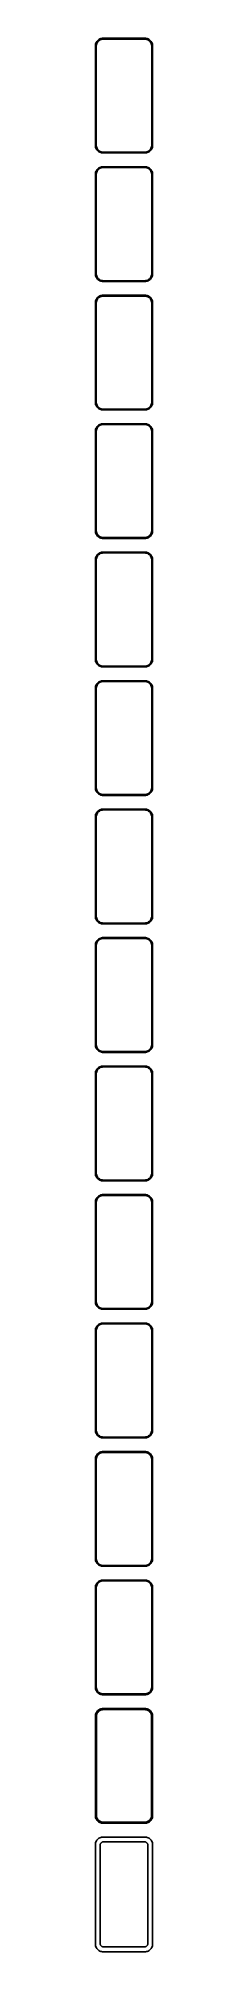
# Model space of a CAD drawing. Header units: metres. Extents: x -19 to 19, y 1223 to 2473.
import ezdxf

# ---------------------------------------------------------------- set-up
doc = ezdxf.new("R2010")
doc.units = ezdxf.units.M

msp = doc.modelspace()

# ---------------------------------------------------------------- linework, layer by layer
for p, q in [((-18.7106, 2469.13), (-18.75, 2468.5)), ((-18.75, 2468.5), (-18.75, 2403.5)), ((-18.5929, 2469.74), (-18.7106, 2469.13)), ((-18.3989, 2470.34), (-18.5929, 2469.74)), ((-18.1315, 2470.91), (-18.3989, 2470.34)), ((-18.25, 2468.25), (-18.2125, 2468.85)), ((-18.25, 2403.75), (-18.25, 2468.25)), ((-18.2125, 2468.85), (-18.1008, 2469.43)), ((-17.7951, 2471.44), (-18.1315, 2470.91)), ((-18.1008, 2469.43), (-17.9164, 2470)), ((-17.9164, 2470), (-17.6624, 2470.54)), ((-17.3948, 2471.92), (-17.7951, 2471.44)), ((-17.6624, 2470.54), (-17.3428, 2471.04)), ((-16.9371, 2472.35), (-17.3948, 2471.92)), ((-17.3428, 2471.04), (-16.9626, 2471.5)), ((-16.9626, 2471.5), (-16.5278, 2471.91)), ((-16.4291, 2472.72), (-16.9371, 2472.35)), ((-16.5278, 2471.91), (-16.0452, 2472.26)), ((-15.8789, 2473.02), (-16.4291, 2472.72)), ((-16.0452, 2472.26), (-15.5224, 2472.55)), ((-15.2951, 2473.26), (-15.8789, 2473.02)), ((-15.5224, 2472.55), (-14.9678, 2472.77)), ((-14.6869, 2473.41), (-15.2951, 2473.26)), ((-14.9678, 2472.77), (-14.3901, 2472.92)), ((-14.0639, 2473.49), (-14.6869, 2473.41)), ((-14.3901, 2472.92), (-13.7982, 2472.99)), ((14.0639, 2473.49), (-14.0639, 2473.49)), ((-13.7982, 2472.99), (13.7982, 2472.99)), ((13.7982, 2472.99), (14.3901, 2472.92)), ((14.6869, 2473.41), (14.0639, 2473.49)), ((14.3901, 2472.92), (14.9678, 2472.77)), ((15.2951, 2473.26), (14.6869, 2473.41)), ((14.9678, 2472.77), (15.5224, 2472.55)), ((15.8789, 2473.02), (15.2951, 2473.26)), ((15.5224, 2472.55), (16.0452, 2472.26)), ((16.4291, 2472.72), (15.8789, 2473.02)), ((16.0452, 2472.26), (16.5278, 2471.91)), ((16.9371, 2472.35), (16.4291, 2472.72)), ((16.5278, 2471.91), (16.9626, 2471.5)), ((17.3948, 2471.92), (16.9371, 2472.35)), ((16.9626, 2471.5), (17.3428, 2471.04)), ((17.3428, 2471.04), (17.6624, 2470.54)), ((17.7951, 2471.44), (17.3948, 2471.92)), ((17.6624, 2470.54), (17.9164, 2470)), ((18.1315, 2470.91), (17.7951, 2471.44)), ((17.9164, 2470), (18.1008, 2469.43)), ((18.1008, 2469.43), (18.2125, 2468.85)), ((18.3989, 2470.34), (18.1315, 2470.91)), ((18.2125, 2468.85), (18.25, 2468.25)), ((18.25, 2468.25), (18.25, 2403.75)), ((18.5929, 2469.74), (18.3989, 2470.34)), ((18.7106, 2469.13), (18.5929, 2469.74)), ((18.75, 2468.5), (18.7106, 2469.13)), ((18.75, 2403.5), (18.75, 2468.5)), ((-18.75, 2403.5), (-18.7106, 2402.87)), ((-18.7106, 2402.87), (-18.5929, 2402.26)), ((-18.5929, 2402.26), (-18.3989, 2401.66)), ((-18.2125, 2403.15), (-18.25, 2403.75)), ((-18.1008, 2402.57), (-18.2125, 2403.15)), ((-17.9164, 2402), (-18.1008, 2402.57)), ((-17.6624, 2401.46), (-17.9164, 2402)), ((17.9164, 2402), (17.6624, 2401.46)), ((18.1008, 2402.57), (17.9164, 2402)), ((18.2125, 2403.15), (18.1008, 2402.57)), ((18.25, 2403.75), (18.2125, 2403.15)), ((18.3989, 2401.66), (18.5929, 2402.26)), ((18.5929, 2402.26), (18.7106, 2402.87)), ((18.7106, 2402.87), (18.75, 2403.5)), ((-18.3989, 2401.66), (-18.1315, 2401.09)), ((-18.1315, 2401.09), (-17.7951, 2400.56)), ((-17.7951, 2400.56), (-17.3948, 2400.08)), ((-17.3428, 2400.96), (-17.6624, 2401.46)), ((-17.3948, 2400.08), (-16.9371, 2399.65)), ((-16.9626, 2400.5), (-17.3428, 2400.96)), ((-16.5278, 2400.09), (-16.9626, 2400.5)), ((-16.9371, 2399.65), (-16.4291, 2399.28)), ((-16.0452, 2399.74), (-16.5278, 2400.09)), ((-16.4291, 2399.28), (-15.8789, 2398.98)), ((-15.5224, 2399.45), (-16.0452, 2399.74)), ((-15.8789, 2398.98), (-15.2951, 2398.74)), ((-14.9678, 2399.23), (-15.5224, 2399.45)), ((-15.2951, 2398.74), (-14.6869, 2398.59)), ((-14.6869, 2389.41), (-15.2951, 2389.26)), ((-14.3901, 2399.08), (-14.9678, 2399.23)), ((-14.6869, 2398.59), (-14.0639, 2398.51)), ((-14.0639, 2389.49), (-14.6869, 2389.41)), ((-13.7982, 2399.01), (-14.3901, 2399.08)), ((-14.0639, 2398.51), (14.0639, 2398.51)), ((14.0639, 2389.49), (-14.0639, 2389.49)), ((13.7982, 2399.01), (-13.7982, 2399.01)), ((14.3901, 2399.08), (13.7982, 2399.01)), ((14.0639, 2398.51), (14.6869, 2398.59)), ((14.6869, 2389.41), (14.0639, 2389.49)), ((14.9678, 2399.23), (14.3901, 2399.08)), ((14.6869, 2398.59), (15.2951, 2398.74)), ((15.2951, 2389.26), (14.6869, 2389.41)), ((15.5224, 2399.45), (14.9678, 2399.23)), ((15.2951, 2398.74), (15.8789, 2398.98)), ((16.0452, 2399.74), (15.5224, 2399.45)), ((15.8789, 2398.98), (16.4291, 2399.28)), ((16.5278, 2400.09), (16.0452, 2399.74)), ((16.4291, 2399.28), (16.9371, 2399.65)), ((16.9626, 2400.5), (16.5278, 2400.09)), ((16.9371, 2399.65), (17.3948, 2400.08)), ((17.3428, 2400.96), (16.9626, 2400.5)), ((17.6624, 2401.46), (17.3428, 2400.96)), ((17.3948, 2400.08), (17.7951, 2400.56)), ((17.7951, 2400.56), (18.1315, 2401.09)), ((18.1315, 2401.09), (18.3989, 2401.66)), ((-18.7106, 2385.13), (-18.75, 2384.5)), ((-18.75, 2384.5), (-18.75, 2319.5)), ((-18.5929, 2385.74), (-18.7106, 2385.13)), ((-18.3989, 2386.34), (-18.5929, 2385.74)), ((-18.1315, 2386.91), (-18.3989, 2386.34)), ((-18.25, 2384.25), (-18.2125, 2384.85)), ((-18.25, 2319.75), (-18.25, 2384.25)), ((-18.2125, 2384.85), (-18.1008, 2385.43)), ((-17.7951, 2387.44), (-18.1315, 2386.91)), ((-18.1008, 2385.43), (-17.9164, 2386)), ((-17.9164, 2386), (-17.6624, 2386.54)), ((-17.3948, 2387.92), (-17.7951, 2387.44)), ((-17.6624, 2386.54), (-17.3428, 2387.04)), ((-16.9371, 2388.35), (-17.3948, 2387.92)), ((-17.3428, 2387.04), (-16.9626, 2387.5)), ((-16.9626, 2387.5), (-16.5278, 2387.91)), ((-16.4291, 2388.72), (-16.9371, 2388.35)), ((-16.5278, 2387.91), (-16.0452, 2388.26)), ((-15.8789, 2389.02), (-16.4291, 2388.72)), ((-16.0452, 2388.26), (-15.5224, 2388.55)), ((-15.2951, 2389.26), (-15.8789, 2389.02)), ((-15.5224, 2388.55), (-14.9678, 2388.77)), ((-14.9678, 2388.77), (-14.3901, 2388.92)), ((-14.3901, 2388.92), (-13.7982, 2388.99)), ((-13.7982, 2388.99), (13.7982, 2388.99)), ((13.7982, 2388.99), (14.3901, 2388.92)), ((14.3901, 2388.92), (14.9678, 2388.77)), ((14.9678, 2388.77), (15.5224, 2388.55)), ((15.8789, 2389.02), (15.2951, 2389.26)), ((15.5224, 2388.55), (16.0452, 2388.26)), ((16.4291, 2388.72), (15.8789, 2389.02)), ((16.0452, 2388.26), (16.5278, 2387.91)), ((16.9371, 2388.35), (16.4291, 2388.72)), ((16.5278, 2387.91), (16.9626, 2387.5)), ((17.3948, 2387.92), (16.9371, 2388.35)), ((16.9626, 2387.5), (17.3428, 2387.04)), ((17.3428, 2387.04), (17.6624, 2386.54)), ((17.7951, 2387.44), (17.3948, 2387.92)), ((17.6624, 2386.54), (17.9164, 2386)), ((18.1315, 2386.91), (17.7951, 2387.44)), ((17.9164, 2386), (18.1008, 2385.43)), ((18.1008, 2385.43), (18.2125, 2384.85)), ((18.3989, 2386.34), (18.1315, 2386.91)), ((18.2125, 2384.85), (18.25, 2384.25)), ((18.25, 2384.25), (18.25, 2319.75)), ((18.5929, 2385.74), (18.3989, 2386.34)), ((18.7106, 2385.13), (18.5929, 2385.74)), ((18.75, 2384.5), (18.7106, 2385.13)), ((18.75, 2319.5), (18.75, 2384.5)), ((-18.75, 2319.5), (-18.7106, 2318.87)), ((-18.7106, 2318.87), (-18.5929, 2318.26)), ((-18.5929, 2318.26), (-18.3989, 2317.66)), ((-18.3989, 2317.66), (-18.1315, 2317.09)), ((-18.2125, 2319.15), (-18.25, 2319.75)), ((-18.1008, 2318.57), (-18.2125, 2319.15)), ((-18.1315, 2317.09), (-17.7951, 2316.56)), ((-17.9164, 2318), (-18.1008, 2318.57)), ((-17.6624, 2317.46), (-17.9164, 2318)), ((-17.7951, 2316.56), (-17.3948, 2316.08)), ((-17.3428, 2316.96), (-17.6624, 2317.46)), ((-17.3948, 2316.08), (-16.9371, 2315.65)), ((-16.9626, 2316.5), (-17.3428, 2316.96)), ((-16.5278, 2316.09), (-16.9626, 2316.5)), ((-16.9371, 2315.65), (-16.4291, 2315.28)), ((-16.0452, 2315.74), (-16.5278, 2316.09)), ((-16.4291, 2315.28), (-15.8789, 2314.98)), ((-15.5224, 2315.45), (-16.0452, 2315.74)), ((-15.8789, 2314.98), (-15.2951, 2314.74)), ((-14.9678, 2315.23), (-15.5224, 2315.45)), ((-15.2951, 2314.74), (-14.6869, 2314.59)), ((-14.3901, 2315.08), (-14.9678, 2315.23)), ((-14.6869, 2314.59), (-14.0639, 2314.51)), ((-13.7982, 2315.01), (-14.3901, 2315.08)), ((-14.0639, 2314.51), (14.0639, 2314.51)), ((13.7982, 2315.01), (-13.7982, 2315.01)), ((14.3901, 2315.08), (13.7982, 2315.01)), ((14.0639, 2314.51), (14.6869, 2314.59)), ((14.9678, 2315.23), (14.3901, 2315.08)), ((14.6869, 2314.59), (15.2951, 2314.74)), ((15.5224, 2315.45), (14.9678, 2315.23)), ((15.2951, 2314.74), (15.8789, 2314.98)), ((16.0452, 2315.74), (15.5224, 2315.45)), ((15.8789, 2314.98), (16.4291, 2315.28)), ((16.5278, 2316.09), (16.0452, 2315.74)), ((16.4291, 2315.28), (16.9371, 2315.65)), ((16.9626, 2316.5), (16.5278, 2316.09)), ((16.9371, 2315.65), (17.3948, 2316.08)), ((17.3428, 2316.96), (16.9626, 2316.5)), ((17.6624, 2317.46), (17.3428, 2316.96)), ((17.3948, 2316.08), (17.7951, 2316.56)), ((17.9164, 2318), (17.6624, 2317.46)), ((17.7951, 2316.56), (18.1315, 2317.09)), ((18.1008, 2318.57), (17.9164, 2318)), ((18.2125, 2319.15), (18.1008, 2318.57)), ((18.1315, 2317.09), (18.3989, 2317.66)), ((18.25, 2319.75), (18.2125, 2319.15)), ((18.3989, 2317.66), (18.5929, 2318.26)), ((18.5929, 2318.26), (18.7106, 2318.87)), ((18.7106, 2318.87), (18.75, 2319.5)), ((-18.3989, 2302.34), (-18.5929, 2301.74)), ((-18.1315, 2302.91), (-18.3989, 2302.34)), ((-17.7951, 2303.44), (-18.1315, 2302.91)), ((-18.1008, 2301.43), (-17.9164, 2302)), ((-17.9164, 2302), (-17.6624, 2302.54)), ((-17.3948, 2303.92), (-17.7951, 2303.44)), ((-17.6624, 2302.54), (-17.3428, 2303.04)), ((-16.9371, 2304.35), (-17.3948, 2303.92)), ((-17.3428, 2303.04), (-16.9626, 2303.5)), ((-16.9626, 2303.5), (-16.5278, 2303.91)), ((-16.4291, 2304.72), (-16.9371, 2304.35)), ((-16.5278, 2303.91), (-16.0452, 2304.26)), ((-15.8789, 2305.02), (-16.4291, 2304.72)), ((-16.0452, 2304.26), (-15.5224, 2304.55)), ((-15.2951, 2305.26), (-15.8789, 2305.02)), ((-15.5224, 2304.55), (-14.9678, 2304.77)), ((-14.6869, 2305.41), (-15.2951, 2305.26)), ((-14.9678, 2304.77), (-14.3901, 2304.92)), ((-14.0639, 2305.49), (-14.6869, 2305.41)), ((-14.3901, 2304.92), (-13.7982, 2304.99)), ((14.0639, 2305.49), (-14.0639, 2305.49)), ((-13.7982, 2304.99), (13.7982, 2304.99)), ((13.7982, 2304.99), (14.3901, 2304.92)), ((14.6869, 2305.41), (14.0639, 2305.49)), ((14.3901, 2304.92), (14.9678, 2304.77)), ((15.2951, 2305.26), (14.6869, 2305.41)), ((14.9678, 2304.77), (15.5224, 2304.55)), ((15.8789, 2305.02), (15.2951, 2305.26)), ((15.5224, 2304.55), (16.0452, 2304.26)), ((16.4291, 2304.72), (15.8789, 2305.02)), ((16.0452, 2304.26), (16.5278, 2303.91)), ((16.9371, 2304.35), (16.4291, 2304.72)), ((16.5278, 2303.91), (16.9626, 2303.5)), ((17.3948, 2303.92), (16.9371, 2304.35)), ((16.9626, 2303.5), (17.3428, 2303.04)), ((17.3428, 2303.04), (17.6624, 2302.54)), ((17.7951, 2303.44), (17.3948, 2303.92)), ((17.6624, 2302.54), (17.9164, 2302)), ((18.1315, 2302.91), (17.7951, 2303.44)), ((17.9164, 2302), (18.1008, 2301.43)), ((18.3989, 2302.34), (18.1315, 2302.91)), ((18.5929, 2301.74), (18.3989, 2302.34)), ((-18.7106, 2301.13), (-18.75, 2300.5)), ((-18.75, 2300.5), (-18.75, 2235.5)), ((-18.5929, 2301.74), (-18.7106, 2301.13)), ((-18.25, 2300.25), (-18.2125, 2300.85)), ((-18.25, 2235.75), (-18.25, 2300.25)), ((-18.2125, 2300.85), (-18.1008, 2301.43)), ((18.1008, 2301.43), (18.2125, 2300.85)), ((18.2125, 2300.85), (18.25, 2300.25)), ((18.25, 2300.25), (18.25, 2235.75)), ((18.7106, 2301.13), (18.5929, 2301.74)), ((18.75, 2300.5), (18.7106, 2301.13)), ((18.75, 2235.5), (18.75, 2300.5)), ((-18.75, 2235.5), (-18.7106, 2234.87)), ((-18.7106, 2234.87), (-18.5929, 2234.26)), ((-18.5929, 2234.26), (-18.3989, 2233.66)), ((-18.3989, 2233.66), (-18.1315, 2233.09)), ((-18.2125, 2235.15), (-18.25, 2235.75)), ((-18.1008, 2234.57), (-18.2125, 2235.15)), ((-18.1315, 2233.09), (-17.7951, 2232.56)), ((-17.9164, 2234), (-18.1008, 2234.57)), ((-17.6624, 2233.46), (-17.9164, 2234)), ((-17.7951, 2232.56), (-17.3948, 2232.08)), ((-17.3428, 2232.96), (-17.6624, 2233.46)), ((-17.3948, 2232.08), (-16.9371, 2231.65)), ((-16.9626, 2232.5), (-17.3428, 2232.96)), ((-16.5278, 2232.09), (-16.9626, 2232.5)), ((-16.9371, 2231.65), (-16.4291, 2231.28)), ((-16.0452, 2231.74), (-16.5278, 2232.09)), ((-16.4291, 2231.28), (-15.8789, 2230.98)), ((-15.5224, 2231.45), (-16.0452, 2231.74)), ((-15.8789, 2230.98), (-15.2951, 2230.74)), ((-14.9678, 2231.23), (-15.5224, 2231.45)), ((-15.2951, 2230.74), (-14.6869, 2230.59)), ((-14.3901, 2231.08), (-14.9678, 2231.23)), ((-14.6869, 2230.59), (-14.0639, 2230.51)), ((-13.7982, 2231.01), (-14.3901, 2231.08)), ((-14.0639, 2230.51), (14.0639, 2230.51)), ((13.7982, 2231.01), (-13.7982, 2231.01)), ((14.3901, 2231.08), (13.7982, 2231.01)), ((14.0639, 2230.51), (14.6869, 2230.59)), ((14.9678, 2231.23), (14.3901, 2231.08)), ((14.6869, 2230.59), (15.2951, 2230.74)), ((15.5224, 2231.45), (14.9678, 2231.23)), ((15.2951, 2230.74), (15.8789, 2230.98)), ((16.0452, 2231.74), (15.5224, 2231.45)), ((15.8789, 2230.98), (16.4291, 2231.28)), ((16.5278, 2232.09), (16.0452, 2231.74)), ((16.4291, 2231.28), (16.9371, 2231.65)), ((16.9626, 2232.5), (16.5278, 2232.09)), ((16.9371, 2231.65), (17.3948, 2232.08)), ((17.3428, 2232.96), (16.9626, 2232.5)), ((17.6624, 2233.46), (17.3428, 2232.96)), ((17.3948, 2232.08), (17.7951, 2232.56)), ((17.9164, 2234), (17.6624, 2233.46)), ((17.7951, 2232.56), (18.1315, 2233.09)), ((18.1008, 2234.57), (17.9164, 2234)), ((18.2125, 2235.15), (18.1008, 2234.57)), ((18.1315, 2233.09), (18.3989, 2233.66)), ((18.25, 2235.75), (18.2125, 2235.15)), ((18.3989, 2233.66), (18.5929, 2234.26)), ((18.5929, 2234.26), (18.7106, 2234.87)), ((18.7106, 2234.87), (18.75, 2235.5)), ((-18.7106, 2217.13), (-18.75, 2216.5)), ((-18.75, 2216.5), (-18.75, 2151.5)), ((-18.5929, 2217.74), (-18.7106, 2217.13)), ((-18.3989, 2218.34), (-18.5929, 2217.74)), ((-18.1315, 2218.91), (-18.3989, 2218.34)), ((-18.25, 2216.25), (-18.2125, 2216.85)), ((-18.25, 2151.75), (-18.25, 2216.25)), ((-18.2125, 2216.85), (-18.1008, 2217.43)), ((-17.7951, 2219.44), (-18.1315, 2218.91)), ((-18.1008, 2217.43), (-17.9164, 2218)), ((-17.9164, 2218), (-17.6624, 2218.54)), ((-17.3948, 2219.92), (-17.7951, 2219.44)), ((-17.6624, 2218.54), (-17.3428, 2219.04)), ((-16.9371, 2220.35), (-17.3948, 2219.92)), ((-17.3428, 2219.04), (-16.9626, 2219.5)), ((-16.9626, 2219.5), (-16.5278, 2219.91)), ((-16.4291, 2220.72), (-16.9371, 2220.35)), ((-16.5278, 2219.91), (-16.0452, 2220.26)), ((-15.8789, 2221.02), (-16.4291, 2220.72)), ((-16.0452, 2220.26), (-15.5224, 2220.55)), ((-15.2951, 2221.26), (-15.8789, 2221.02)), ((-15.5224, 2220.55), (-14.9678, 2220.77)), ((-14.6869, 2221.41), (-15.2951, 2221.26)), ((-14.9678, 2220.77), (-14.3901, 2220.92)), ((-14.0639, 2221.49), (-14.6869, 2221.41)), ((-14.3901, 2220.92), (-13.7982, 2220.99)), ((14.0639, 2221.49), (-14.0639, 2221.49)), ((-13.7982, 2220.99), (13.7982, 2220.99)), ((13.7982, 2220.99), (14.3901, 2220.92)), ((14.6869, 2221.41), (14.0639, 2221.49)), ((14.3901, 2220.92), (14.9678, 2220.77)), ((15.2951, 2221.26), (14.6869, 2221.41)), ((14.9678, 2220.77), (15.5224, 2220.55)), ((15.8789, 2221.02), (15.2951, 2221.26)), ((15.5224, 2220.55), (16.0452, 2220.26)), ((16.4291, 2220.72), (15.8789, 2221.02)), ((16.0452, 2220.26), (16.5278, 2219.91)), ((16.9371, 2220.35), (16.4291, 2220.72)), ((16.5278, 2219.91), (16.9626, 2219.5)), ((17.3948, 2219.92), (16.9371, 2220.35)), ((16.9626, 2219.5), (17.3428, 2219.04)), ((17.3428, 2219.04), (17.6624, 2218.54)), ((17.7951, 2219.44), (17.3948, 2219.92)), ((17.6624, 2218.54), (17.9164, 2218)), ((18.1315, 2218.91), (17.7951, 2219.44)), ((17.9164, 2218), (18.1008, 2217.43)), ((18.1008, 2217.43), (18.2125, 2216.85)), ((18.3989, 2218.34), (18.1315, 2218.91)), ((18.2125, 2216.85), (18.25, 2216.25)), ((18.25, 2216.25), (18.25, 2151.75)), ((18.5929, 2217.74), (18.3989, 2218.34)), ((18.7106, 2217.13), (18.5929, 2217.74)), ((18.75, 2216.5), (18.7106, 2217.13)), ((18.75, 2151.5), (18.75, 2216.5)), ((-18.2125, 2151.15), (-18.25, 2151.75)), ((18.25, 2151.75), (18.2125, 2151.15)), ((-18.75, 2151.5), (-18.7106, 2150.87)), ((-18.7106, 2150.87), (-18.5929, 2150.26)), ((-18.5929, 2150.26), (-18.3989, 2149.66)), ((-18.3989, 2149.66), (-18.1315, 2149.09)), ((-18.1008, 2150.57), (-18.2125, 2151.15)), ((-18.1315, 2149.09), (-17.7951, 2148.56)), ((-17.9164, 2150), (-18.1008, 2150.57)), ((-17.6624, 2149.46), (-17.9164, 2150)), ((-17.7951, 2148.56), (-17.3948, 2148.08)), ((-17.3428, 2148.96), (-17.6624, 2149.46)), ((-17.3948, 2148.08), (-16.9371, 2147.65)), ((-16.9626, 2148.5), (-17.3428, 2148.96)), ((-16.5278, 2148.09), (-16.9626, 2148.5)), ((-16.9371, 2147.65), (-16.4291, 2147.28)), ((-16.0452, 2147.74), (-16.5278, 2148.09)), ((-16.4291, 2147.28), (-15.8789, 2146.98)), ((-15.5224, 2147.45), (-16.0452, 2147.74)), ((-15.8789, 2146.98), (-15.2951, 2146.74)), ((-14.9678, 2147.23), (-15.5224, 2147.45)), ((-15.2951, 2146.74), (-14.6869, 2146.59)), ((-14.3901, 2147.08), (-14.9678, 2147.23)), ((-14.6869, 2146.59), (-14.0639, 2146.51)), ((-13.7982, 2147.01), (-14.3901, 2147.08)), ((-14.0639, 2146.51), (14.0639, 2146.51)), ((13.7982, 2147.01), (-13.7982, 2147.01)), ((14.3901, 2147.08), (13.7982, 2147.01)), ((14.0639, 2146.51), (14.6869, 2146.59)), ((14.9678, 2147.23), (14.3901, 2147.08)), ((14.6869, 2146.59), (15.2951, 2146.74)), ((15.5224, 2147.45), (14.9678, 2147.23)), ((15.2951, 2146.74), (15.8789, 2146.98)), ((16.0452, 2147.74), (15.5224, 2147.45)), ((15.8789, 2146.98), (16.4291, 2147.28)), ((16.5278, 2148.09), (16.0452, 2147.74)), ((16.4291, 2147.28), (16.9371, 2147.65)), ((16.9626, 2148.5), (16.5278, 2148.09)), ((16.9371, 2147.65), (17.3948, 2148.08)), ((17.3428, 2148.96), (16.9626, 2148.5)), ((17.6624, 2149.46), (17.3428, 2148.96)), ((17.3948, 2148.08), (17.7951, 2148.56)), ((17.9164, 2150), (17.6624, 2149.46)), ((17.7951, 2148.56), (18.1315, 2149.09)), ((18.1008, 2150.57), (17.9164, 2150)), ((18.2125, 2151.15), (18.1008, 2150.57)), ((18.1315, 2149.09), (18.3989, 2149.66)), ((18.3989, 2149.66), (18.5929, 2150.26)), ((18.5929, 2150.26), (18.7106, 2150.87)), ((18.7106, 2150.87), (18.75, 2151.5)), ((-18.7106, 2133.13), (-18.75, 2132.5)), ((-18.75, 2132.5), (-18.75, 2067.5)), ((-18.5929, 2133.74), (-18.7106, 2133.13)), ((-18.3989, 2134.34), (-18.5929, 2133.74)), ((-18.1315, 2134.91), (-18.3989, 2134.34)), ((-18.25, 2132.25), (-18.2125, 2132.85)), ((-18.25, 2067.75), (-18.25, 2132.25)), ((-18.2125, 2132.85), (-18.1008, 2133.43)), ((-17.7951, 2135.44), (-18.1315, 2134.91)), ((-18.1008, 2133.43), (-17.9164, 2134)), ((-17.9164, 2134), (-17.6624, 2134.54)), ((-17.3948, 2135.92), (-17.7951, 2135.44)), ((-17.6624, 2134.54), (-17.3428, 2135.04)), ((-16.9371, 2136.35), (-17.3948, 2135.92)), ((-17.3428, 2135.04), (-16.9626, 2135.5)), ((-16.9626, 2135.5), (-16.5278, 2135.91)), ((-16.4291, 2136.72), (-16.9371, 2136.35)), ((-16.5278, 2135.91), (-16.0452, 2136.26)), ((-15.8789, 2137.02), (-16.4291, 2136.72)), ((-16.0452, 2136.26), (-15.5224, 2136.55)), ((-15.2951, 2137.26), (-15.8789, 2137.02)), ((-15.5224, 2136.55), (-14.9678, 2136.77)), ((-14.6869, 2137.41), (-15.2951, 2137.26)), ((-14.9678, 2136.77), (-14.3901, 2136.92)), ((-14.0639, 2137.49), (-14.6869, 2137.41)), ((-14.3901, 2136.92), (-13.7982, 2136.99)), ((14.0639, 2137.49), (-14.0639, 2137.49)), ((-13.7982, 2136.99), (13.7982, 2136.99)), ((13.7982, 2136.99), (14.3901, 2136.92)), ((14.6869, 2137.41), (14.0639, 2137.49)), ((14.3901, 2136.92), (14.9678, 2136.77)), ((15.2951, 2137.26), (14.6869, 2137.41)), ((14.9678, 2136.77), (15.5224, 2136.55)), ((15.8789, 2137.02), (15.2951, 2137.26)), ((15.5224, 2136.55), (16.0452, 2136.26)), ((16.4291, 2136.72), (15.8789, 2137.02)), ((16.0452, 2136.26), (16.5278, 2135.91)), ((16.9371, 2136.35), (16.4291, 2136.72)), ((16.5278, 2135.91), (16.9626, 2135.5)), ((17.3948, 2135.92), (16.9371, 2136.35)), ((16.9626, 2135.5), (17.3428, 2135.04)), ((17.3428, 2135.04), (17.6624, 2134.54)), ((17.7951, 2135.44), (17.3948, 2135.92)), ((17.6624, 2134.54), (17.9164, 2134)), ((18.1315, 2134.91), (17.7951, 2135.44)), ((17.9164, 2134), (18.1008, 2133.43)), ((18.1008, 2133.43), (18.2125, 2132.85)), ((18.3989, 2134.34), (18.1315, 2134.91)), ((18.2125, 2132.85), (18.25, 2132.25)), ((18.25, 2132.25), (18.25, 2067.75)), ((18.5929, 2133.74), (18.3989, 2134.34)), ((18.7106, 2133.13), (18.5929, 2133.74)), ((18.75, 2132.5), (18.7106, 2133.13)), ((18.75, 2067.5), (18.75, 2132.5)), ((-18.75, 2067.5), (-18.7106, 2066.87)), ((-18.7106, 2066.87), (-18.5929, 2066.26)), ((-18.5929, 2066.26), (-18.3989, 2065.66)), ((-18.3989, 2065.66), (-18.1315, 2065.09)), ((-18.2125, 2067.15), (-18.25, 2067.75)), ((-18.1008, 2066.57), (-18.2125, 2067.15)), ((-18.1315, 2065.09), (-17.7951, 2064.56)), ((-17.9164, 2066), (-18.1008, 2066.57)), ((-17.6624, 2065.46), (-17.9164, 2066)), ((-17.7951, 2064.56), (-17.3948, 2064.08)), ((-17.3428, 2064.96), (-17.6624, 2065.46)), ((-16.9626, 2064.5), (-17.3428, 2064.96)), ((-16.5278, 2064.09), (-16.9626, 2064.5)), ((16.9626, 2064.5), (16.5278, 2064.09)), ((17.3428, 2064.96), (16.9626, 2064.5)), ((17.6624, 2065.46), (17.3428, 2064.96)), ((17.3948, 2064.08), (17.7951, 2064.56)), ((17.9164, 2066), (17.6624, 2065.46)), ((17.7951, 2064.56), (18.1315, 2065.09)), ((18.1008, 2066.57), (17.9164, 2066)), ((18.2125, 2067.15), (18.1008, 2066.57)), ((18.1315, 2065.09), (18.3989, 2065.66)), ((18.25, 2067.75), (18.2125, 2067.15)), ((18.3989, 2065.66), (18.5929, 2066.26)), ((18.5929, 2066.26), (18.7106, 2066.87)), ((18.7106, 2066.87), (18.75, 2067.5)), ((-17.3948, 2051.92), (-17.7951, 2051.44)), ((-17.3948, 2064.08), (-16.9371, 2063.65)), ((-16.9371, 2052.35), (-17.3948, 2051.92)), ((-16.9626, 2051.5), (-16.5278, 2051.91)), ((-16.9371, 2063.65), (-16.4291, 2063.28)), ((-16.4291, 2052.72), (-16.9371, 2052.35)), ((-16.0452, 2063.74), (-16.5278, 2064.09)), ((-16.5278, 2051.91), (-16.0452, 2052.26)), ((-16.4291, 2063.28), (-15.8789, 2062.98)), ((-15.8789, 2053.02), (-16.4291, 2052.72)), ((-15.5224, 2063.45), (-16.0452, 2063.74)), ((-16.0452, 2052.26), (-15.5224, 2052.55)), ((-15.8789, 2062.98), (-15.2951, 2062.74)), ((-15.2951, 2053.26), (-15.8789, 2053.02)), ((-14.9678, 2063.23), (-15.5224, 2063.45)), ((-15.5224, 2052.55), (-14.9678, 2052.77)), ((-15.2951, 2062.74), (-14.6869, 2062.59)), ((-14.6869, 2053.41), (-15.2951, 2053.26)), ((-14.3901, 2063.08), (-14.9678, 2063.23)), ((-14.9678, 2052.77), (-14.3901, 2052.92)), ((-14.6869, 2062.59), (-14.0639, 2062.51)), ((-14.0639, 2053.49), (-14.6869, 2053.41)), ((-13.7982, 2063.01), (-14.3901, 2063.08)), ((-14.3901, 2052.92), (-13.7982, 2052.99)), ((-14.0639, 2062.51), (14.0639, 2062.51)), ((14.0639, 2053.49), (-14.0639, 2053.49)), ((13.7982, 2063.01), (-13.7982, 2063.01)), ((-13.7982, 2052.99), (13.7982, 2052.99)), ((14.3901, 2063.08), (13.7982, 2063.01)), ((13.7982, 2052.99), (14.3901, 2052.92)), ((14.0639, 2062.51), (14.6869, 2062.59)), ((14.6869, 2053.41), (14.0639, 2053.49)), ((14.9678, 2063.23), (14.3901, 2063.08)), ((14.3901, 2052.92), (14.9678, 2052.77)), ((14.6869, 2062.59), (15.2951, 2062.74)), ((15.2951, 2053.26), (14.6869, 2053.41)), ((15.5224, 2063.45), (14.9678, 2063.23)), ((14.9678, 2052.77), (15.5224, 2052.55)), ((15.2951, 2062.74), (15.8789, 2062.98)), ((15.8789, 2053.02), (15.2951, 2053.26)), ((16.0452, 2063.74), (15.5224, 2063.45)), ((15.5224, 2052.55), (16.0452, 2052.26)), ((15.8789, 2062.98), (16.4291, 2063.28)), ((16.4291, 2052.72), (15.8789, 2053.02)), ((16.5278, 2064.09), (16.0452, 2063.74)), ((16.0452, 2052.26), (16.5278, 2051.91)), ((16.4291, 2063.28), (16.9371, 2063.65)), ((16.9371, 2052.35), (16.4291, 2052.72)), ((16.5278, 2051.91), (16.9626, 2051.5)), ((16.9371, 2063.65), (17.3948, 2064.08)), ((17.3948, 2051.92), (16.9371, 2052.35)), ((17.7951, 2051.44), (17.3948, 2051.92)), ((-18.7106, 2049.13), (-18.75, 2048.5)), ((-18.75, 2048.5), (-18.75, 1983.5)), ((-18.5929, 2049.74), (-18.7106, 2049.13)), ((-18.3989, 2050.34), (-18.5929, 2049.74)), ((-18.1315, 2050.91), (-18.3989, 2050.34)), ((-18.25, 2048.25), (-18.2125, 2048.85)), ((-18.25, 1983.75), (-18.25, 2048.25)), ((-18.2125, 2048.85), (-18.1008, 2049.43)), ((-17.7951, 2051.44), (-18.1315, 2050.91)), ((-18.1008, 2049.43), (-17.9164, 2050)), ((-17.9164, 2050), (-17.6624, 2050.54)), ((-17.6624, 2050.54), (-17.3428, 2051.04)), ((-17.3428, 2051.04), (-16.9626, 2051.5)), ((16.9626, 2051.5), (17.3428, 2051.04)), ((17.3428, 2051.04), (17.6624, 2050.54)), ((17.6624, 2050.54), (17.9164, 2050)), ((18.1315, 2050.91), (17.7951, 2051.44)), ((17.9164, 2050), (18.1008, 2049.43)), ((18.1008, 2049.43), (18.2125, 2048.85)), ((18.3989, 2050.34), (18.1315, 2050.91)), ((18.2125, 2048.85), (18.25, 2048.25)), ((18.25, 2048.25), (18.25, 1983.75)), ((18.5929, 2049.74), (18.3989, 2050.34)), ((18.7106, 2049.13), (18.5929, 2049.74)), ((18.75, 2048.5), (18.7106, 2049.13)), ((18.75, 1983.5), (18.75, 2048.5)), ((-18.75, 1983.5), (-18.7106, 1982.87)), ((-18.7106, 1982.87), (-18.5929, 1982.26)), ((-18.5929, 1982.26), (-18.3989, 1981.66)), ((-18.3989, 1981.66), (-18.1315, 1981.09)), ((-18.2125, 1983.15), (-18.25, 1983.75)), ((-18.1008, 1982.57), (-18.2125, 1983.15)), ((-18.1315, 1981.09), (-17.7951, 1980.56)), ((-17.9164, 1982), (-18.1008, 1982.57)), ((-17.6624, 1981.46), (-17.9164, 1982)), ((-17.7951, 1980.56), (-17.3948, 1980.08)), ((-17.3428, 1980.96), (-17.6624, 1981.46)), ((-17.3948, 1980.08), (-16.9371, 1979.65)), ((-16.9626, 1980.5), (-17.3428, 1980.96)), ((-16.5278, 1980.09), (-16.9626, 1980.5)), ((-16.9371, 1979.65), (-16.4291, 1979.28)), ((-16.0452, 1979.74), (-16.5278, 1980.09)), ((-16.4291, 1979.28), (-15.8789, 1978.98)), ((-15.5224, 1979.45), (-16.0452, 1979.74)), ((-15.8789, 1978.98), (-15.2951, 1978.74)), ((-14.9678, 1979.23), (-15.5224, 1979.45)), ((-15.2951, 1978.74), (-14.6869, 1978.59)), ((-14.3901, 1979.08), (-14.9678, 1979.23)), ((-14.6869, 1978.59), (-14.0639, 1978.51)), ((-13.7982, 1979.01), (-14.3901, 1979.08)), ((-14.0639, 1978.51), (14.0639, 1978.51)), ((13.7982, 1979.01), (-13.7982, 1979.01)), ((14.3901, 1979.08), (13.7982, 1979.01)), ((14.0639, 1978.51), (14.6869, 1978.59)), ((14.9678, 1979.23), (14.3901, 1979.08)), ((14.6869, 1978.59), (15.2951, 1978.74)), ((15.5224, 1979.45), (14.9678, 1979.23)), ((15.2951, 1978.74), (15.8789, 1978.98)), ((16.0452, 1979.74), (15.5224, 1979.45)), ((15.8789, 1978.98), (16.4291, 1979.28)), ((16.5278, 1980.09), (16.0452, 1979.74)), ((16.4291, 1979.28), (16.9371, 1979.65)), ((16.9626, 1980.5), (16.5278, 1980.09)), ((16.9371, 1979.65), (17.3948, 1980.08)), ((17.3428, 1980.96), (16.9626, 1980.5)), ((17.6624, 1981.46), (17.3428, 1980.96)), ((17.3948, 1980.08), (17.7951, 1980.56)), ((17.9164, 1982), (17.6624, 1981.46)), ((17.7951, 1980.56), (18.1315, 1981.09)), ((18.1008, 1982.57), (17.9164, 1982)), ((18.2125, 1983.15), (18.1008, 1982.57)), ((18.1315, 1981.09), (18.3989, 1981.66)), ((18.25, 1983.75), (18.2125, 1983.15)), ((18.3989, 1981.66), (18.5929, 1982.26)), ((18.5929, 1982.26), (18.7106, 1982.87)), ((18.7106, 1982.87), (18.75, 1983.5)), ((-18.7106, 1965.13), (-18.75, 1964.5)), ((-18.75, 1964.5), (-18.75, 1899.5)), ((-18.5929, 1965.74), (-18.7106, 1965.13)), ((-18.3989, 1966.34), (-18.5929, 1965.74)), ((-18.1315, 1966.91), (-18.3989, 1966.34)), ((-18.25, 1964.25), (-18.2125, 1964.85)), ((-18.25, 1899.75), (-18.25, 1964.25)), ((-18.2125, 1964.85), (-18.1008, 1965.43)), ((-17.7951, 1967.44), (-18.1315, 1966.91)), ((-18.1008, 1965.43), (-17.9164, 1966)), ((-17.9164, 1966), (-17.6624, 1966.54)), ((-17.3948, 1967.92), (-17.7951, 1967.44)), ((-17.6624, 1966.54), (-17.3428, 1967.04)), ((-16.9371, 1968.35), (-17.3948, 1967.92)), ((-17.3428, 1967.04), (-16.9626, 1967.5)), ((-16.9626, 1967.5), (-16.5278, 1967.91)), ((-16.4291, 1968.72), (-16.9371, 1968.35)), ((-16.5278, 1967.91), (-16.0452, 1968.26)), ((-15.8789, 1969.02), (-16.4291, 1968.72)), ((-16.0452, 1968.26), (-15.5224, 1968.55)), ((-15.2951, 1969.26), (-15.8789, 1969.02)), ((-15.5224, 1968.55), (-14.9678, 1968.77)), ((-14.6869, 1969.41), (-15.2951, 1969.26)), ((-14.9678, 1968.77), (-14.3901, 1968.92)), ((-14.0639, 1969.49), (-14.6869, 1969.41)), ((-14.3901, 1968.92), (-13.7982, 1968.99)), ((14.0639, 1969.49), (-14.0639, 1969.49)), ((-13.7982, 1968.99), (13.7982, 1968.99)), ((13.7982, 1968.99), (14.3901, 1968.92)), ((14.6869, 1969.41), (14.0639, 1969.49)), ((14.3901, 1968.92), (14.9678, 1968.77)), ((15.2951, 1969.26), (14.6869, 1969.41)), ((14.9678, 1968.77), (15.5224, 1968.55)), ((15.8789, 1969.02), (15.2951, 1969.26)), ((15.5224, 1968.55), (16.0452, 1968.26)), ((16.4291, 1968.72), (15.8789, 1969.02)), ((16.0452, 1968.26), (16.5278, 1967.91)), ((16.9371, 1968.35), (16.4291, 1968.72)), ((16.5278, 1967.91), (16.9626, 1967.5)), ((17.3948, 1967.92), (16.9371, 1968.35)), ((16.9626, 1967.5), (17.3428, 1967.04)), ((17.3428, 1967.04), (17.6624, 1966.54)), ((17.7951, 1967.44), (17.3948, 1967.92)), ((17.6624, 1966.54), (17.9164, 1966)), ((18.1315, 1966.91), (17.7951, 1967.44)), ((17.9164, 1966), (18.1008, 1965.43)), ((18.1008, 1965.43), (18.2125, 1964.85)), ((18.3989, 1966.34), (18.1315, 1966.91)), ((18.2125, 1964.85), (18.25, 1964.25)), ((18.25, 1964.25), (18.25, 1899.75)), ((18.5929, 1965.74), (18.3989, 1966.34)), ((18.7106, 1965.13), (18.5929, 1965.74)), ((18.75, 1964.5), (18.7106, 1965.13)), ((18.75, 1899.5), (18.75, 1964.5)), ((-18.75, 1899.5), (-18.7106, 1898.87)), ((-18.7106, 1898.87), (-18.5929, 1898.26)), ((-18.5929, 1898.26), (-18.3989, 1897.66)), ((-18.3989, 1897.66), (-18.1315, 1897.09)), ((-18.2125, 1899.15), (-18.25, 1899.75)), ((-18.1008, 1898.57), (-18.2125, 1899.15)), ((-18.1315, 1897.09), (-17.7951, 1896.56)), ((-17.9164, 1898), (-18.1008, 1898.57)), ((-17.6624, 1897.46), (-17.9164, 1898)), ((-17.7951, 1896.56), (-17.3948, 1896.08)), ((-17.3428, 1896.96), (-17.6624, 1897.46)), ((-17.3948, 1896.08), (-16.9371, 1895.65)), ((-16.9626, 1896.5), (-17.3428, 1896.96)), ((-16.5278, 1896.09), (-16.9626, 1896.5)), ((-16.9371, 1895.65), (-16.4291, 1895.28)), ((-16.0452, 1895.74), (-16.5278, 1896.09)), ((-16.4291, 1895.28), (-15.8789, 1894.98)), ((-15.5224, 1895.45), (-16.0452, 1895.74)), ((-15.8789, 1894.98), (-15.2951, 1894.74)), ((-14.9678, 1895.23), (-15.5224, 1895.45)), ((-15.2951, 1894.74), (-14.6869, 1894.59)), ((-14.3901, 1895.08), (-14.9678, 1895.23)), ((-14.6869, 1894.59), (-14.0639, 1894.51)), ((-13.7982, 1895.01), (-14.3901, 1895.08)), ((-14.0639, 1894.51), (14.0639, 1894.51)), ((13.7982, 1895.01), (-13.7982, 1895.01)), ((14.3901, 1895.08), (13.7982, 1895.01)), ((14.0639, 1894.51), (14.6869, 1894.59)), ((14.9678, 1895.23), (14.3901, 1895.08)), ((14.6869, 1894.59), (15.2951, 1894.74)), ((15.5224, 1895.45), (14.9678, 1895.23)), ((15.2951, 1894.74), (15.8789, 1894.98)), ((16.0452, 1895.74), (15.5224, 1895.45)), ((15.8789, 1894.98), (16.4291, 1895.28)), ((16.5278, 1896.09), (16.0452, 1895.74)), ((16.4291, 1895.28), (16.9371, 1895.65)), ((16.9626, 1896.5), (16.5278, 1896.09)), ((16.9371, 1895.65), (17.3948, 1896.08)), ((17.3428, 1896.96), (16.9626, 1896.5)), ((17.6624, 1897.46), (17.3428, 1896.96)), ((17.3948, 1896.08), (17.7951, 1896.56)), ((17.9164, 1898), (17.6624, 1897.46)), ((17.7951, 1896.56), (18.1315, 1897.09)), ((18.1008, 1898.57), (17.9164, 1898)), ((18.2125, 1899.15), (18.1008, 1898.57)), ((18.1315, 1897.09), (18.3989, 1897.66)), ((18.25, 1899.75), (18.2125, 1899.15)), ((18.3989, 1897.66), (18.5929, 1898.26)), ((18.5929, 1898.26), (18.7106, 1898.87)), ((18.7106, 1898.87), (18.75, 1899.5)), ((-18.7106, 1881.13), (-18.75, 1880.5)), ((-18.75, 1880.5), (-18.75, 1815.5)), ((-18.5929, 1881.74), (-18.7106, 1881.13)), ((-18.3989, 1882.34), (-18.5929, 1881.74)), ((-18.1315, 1882.91), (-18.3989, 1882.34)), ((-18.25, 1880.25), (-18.2125, 1880.85)), ((-18.25, 1815.75), (-18.25, 1880.25)), ((-18.2125, 1880.85), (-18.1008, 1881.43)), ((-17.7951, 1883.44), (-18.1315, 1882.91)), ((-18.1008, 1881.43), (-17.9164, 1882)), ((-17.9164, 1882), (-17.6624, 1882.54)), ((-17.3948, 1883.92), (-17.7951, 1883.44)), ((-17.6624, 1882.54), (-17.3428, 1883.04)), ((-16.9371, 1884.35), (-17.3948, 1883.92)), ((-17.3428, 1883.04), (-16.9626, 1883.5)), ((-16.9626, 1883.5), (-16.5278, 1883.91)), ((-16.4291, 1884.72), (-16.9371, 1884.35)), ((-16.5278, 1883.91), (-16.0452, 1884.26)), ((-15.8789, 1885.02), (-16.4291, 1884.72)), ((-16.0452, 1884.26), (-15.5224, 1884.55)), ((-15.2951, 1885.26), (-15.8789, 1885.02)), ((-15.5224, 1884.55), (-14.9678, 1884.77)), ((-14.6869, 1885.41), (-15.2951, 1885.26)), ((-14.9678, 1884.77), (-14.3901, 1884.92)), ((-14.0639, 1885.49), (-14.6869, 1885.41)), ((-14.3901, 1884.92), (-13.7982, 1884.99)), ((14.0639, 1885.49), (-14.0639, 1885.49)), ((-13.7982, 1884.99), (13.7982, 1884.99)), ((13.7982, 1884.99), (14.3901, 1884.92)), ((14.6869, 1885.41), (14.0639, 1885.49)), ((14.3901, 1884.92), (14.9678, 1884.77)), ((15.2951, 1885.26), (14.6869, 1885.41)), ((14.9678, 1884.77), (15.5224, 1884.55)), ((15.8789, 1885.02), (15.2951, 1885.26)), ((15.5224, 1884.55), (16.0452, 1884.26)), ((16.4291, 1884.72), (15.8789, 1885.02)), ((16.0452, 1884.26), (16.5278, 1883.91)), ((16.9371, 1884.35), (16.4291, 1884.72)), ((16.5278, 1883.91), (16.9626, 1883.5)), ((17.3948, 1883.92), (16.9371, 1884.35)), ((16.9626, 1883.5), (17.3428, 1883.04)), ((17.3428, 1883.04), (17.6624, 1882.54)), ((17.7951, 1883.44), (17.3948, 1883.92)), ((17.6624, 1882.54), (17.9164, 1882)), ((18.1315, 1882.91), (17.7951, 1883.44)), ((17.9164, 1882), (18.1008, 1881.43)), ((18.1008, 1881.43), (18.2125, 1880.85)), ((18.3989, 1882.34), (18.1315, 1882.91)), ((18.2125, 1880.85), (18.25, 1880.25)), ((18.25, 1880.25), (18.25, 1815.75)), ((18.5929, 1881.74), (18.3989, 1882.34)), ((18.7106, 1881.13), (18.5929, 1881.74)), ((18.75, 1880.5), (18.7106, 1881.13)), ((18.75, 1815.5), (18.75, 1880.5)), ((-18.75, 1815.5), (-18.7106, 1814.87)), ((-18.7106, 1814.87), (-18.5929, 1814.26)), ((-18.5929, 1814.26), (-18.3989, 1813.66)), ((-18.2125, 1815.15), (-18.25, 1815.75)), ((-18.1008, 1814.57), (-18.2125, 1815.15)), ((-17.9164, 1814), (-18.1008, 1814.57)), ((-17.6624, 1813.46), (-17.9164, 1814)), ((17.9164, 1814), (17.6624, 1813.46)), ((18.1008, 1814.57), (17.9164, 1814)), ((18.2125, 1815.15), (18.1008, 1814.57)), ((18.25, 1815.75), (18.2125, 1815.15)), ((18.3989, 1813.66), (18.5929, 1814.26)), ((18.5929, 1814.26), (18.7106, 1814.87)), ((18.7106, 1814.87), (18.75, 1815.5)), ((-18.3989, 1813.66), (-18.1315, 1813.09)), ((-18.1315, 1813.09), (-17.7951, 1812.56)), ((-17.7951, 1812.56), (-17.3948, 1812.08)), ((-17.3428, 1812.96), (-17.6624, 1813.46)), ((-17.3948, 1812.08), (-16.9371, 1811.65)), ((-16.9626, 1812.5), (-17.3428, 1812.96)), ((-16.5278, 1812.09), (-16.9626, 1812.5)), ((-16.9371, 1811.65), (-16.4291, 1811.28)), ((-16.0452, 1811.74), (-16.5278, 1812.09)), ((-16.4291, 1811.28), (-15.8789, 1810.98)), ((-15.5224, 1811.45), (-16.0452, 1811.74)), ((-15.8789, 1810.98), (-15.2951, 1810.74)), ((-14.9678, 1811.23), (-15.5224, 1811.45)), ((-15.2951, 1810.74), (-14.6869, 1810.59)), ((-14.3901, 1811.08), (-14.9678, 1811.23)), ((-14.6869, 1810.59), (-14.0639, 1810.51)), ((-14.0639, 1801.49), (-14.6869, 1801.41)), ((-13.7982, 1811.01), (-14.3901, 1811.08)), ((-14.0639, 1810.51), (14.0639, 1810.51)), ((14.0639, 1801.49), (-14.0639, 1801.49)), ((13.7982, 1811.01), (-13.7982, 1811.01)), ((14.3901, 1811.08), (13.7982, 1811.01)), ((14.0639, 1810.51), (14.6869, 1810.59)), ((14.6869, 1801.41), (14.0639, 1801.49)), ((14.9678, 1811.23), (14.3901, 1811.08)), ((14.6869, 1810.59), (15.2951, 1810.74)), ((15.5224, 1811.45), (14.9678, 1811.23)), ((15.2951, 1810.74), (15.8789, 1810.98)), ((16.0452, 1811.74), (15.5224, 1811.45)), ((15.8789, 1810.98), (16.4291, 1811.28)), ((16.5278, 1812.09), (16.0452, 1811.74)), ((16.4291, 1811.28), (16.9371, 1811.65)), ((16.9626, 1812.5), (16.5278, 1812.09)), ((16.9371, 1811.65), (17.3948, 1812.08)), ((17.3428, 1812.96), (16.9626, 1812.5)), ((17.6624, 1813.46), (17.3428, 1812.96)), ((17.3948, 1812.08), (17.7951, 1812.56)), ((17.7951, 1812.56), (18.1315, 1813.09)), ((18.1315, 1813.09), (18.3989, 1813.66)), ((-18.7106, 1797.13), (-18.75, 1796.5)), ((-18.75, 1796.5), (-18.75, 1731.5)), ((-18.5929, 1797.74), (-18.7106, 1797.13)), ((-18.3989, 1798.34), (-18.5929, 1797.74)), ((-18.1315, 1798.91), (-18.3989, 1798.34)), ((-18.25, 1796.25), (-18.2125, 1796.85)), ((-18.25, 1731.75), (-18.25, 1796.25)), ((-18.2125, 1796.85), (-18.1008, 1797.43)), ((-17.7951, 1799.44), (-18.1315, 1798.91)), ((-18.1008, 1797.43), (-17.9164, 1798)), ((-17.9164, 1798), (-17.6624, 1798.54)), ((-17.3948, 1799.92), (-17.7951, 1799.44)), ((-17.6624, 1798.54), (-17.3428, 1799.04)), ((-16.9371, 1800.35), (-17.3948, 1799.92)), ((-17.3428, 1799.04), (-16.9626, 1799.5)), ((-16.9626, 1799.5), (-16.5278, 1799.91)), ((-16.4291, 1800.72), (-16.9371, 1800.35)), ((-16.5278, 1799.91), (-16.0452, 1800.26)), ((-15.8789, 1801.02), (-16.4291, 1800.72)), ((-16.0452, 1800.26), (-15.5224, 1800.55)), ((-15.2951, 1801.26), (-15.8789, 1801.02)), ((-15.5224, 1800.55), (-14.9678, 1800.77)), ((-14.6869, 1801.41), (-15.2951, 1801.26)), ((-14.9678, 1800.77), (-14.3901, 1800.92)), ((-14.3901, 1800.92), (-13.7982, 1800.99)), ((-13.7982, 1800.99), (13.7982, 1800.99)), ((13.7982, 1800.99), (14.3901, 1800.92)), ((14.3901, 1800.92), (14.9678, 1800.77)), ((15.2951, 1801.26), (14.6869, 1801.41)), ((14.9678, 1800.77), (15.5224, 1800.55)), ((15.8789, 1801.02), (15.2951, 1801.26)), ((15.5224, 1800.55), (16.0452, 1800.26)), ((16.4291, 1800.72), (15.8789, 1801.02)), ((16.0452, 1800.26), (16.5278, 1799.91)), ((16.9371, 1800.35), (16.4291, 1800.72)), ((16.5278, 1799.91), (16.9626, 1799.5)), ((17.3948, 1799.92), (16.9371, 1800.35)), ((16.9626, 1799.5), (17.3428, 1799.04)), ((17.3428, 1799.04), (17.6624, 1798.54)), ((17.7951, 1799.44), (17.3948, 1799.92)), ((17.6624, 1798.54), (17.9164, 1798)), ((18.1315, 1798.91), (17.7951, 1799.44)), ((17.9164, 1798), (18.1008, 1797.43)), ((18.1008, 1797.43), (18.2125, 1796.85)), ((18.3989, 1798.34), (18.1315, 1798.91)), ((18.2125, 1796.85), (18.25, 1796.25)), ((18.25, 1796.25), (18.25, 1731.75)), ((18.5929, 1797.74), (18.3989, 1798.34)), ((18.7106, 1797.13), (18.5929, 1797.74)), ((18.75, 1796.5), (18.7106, 1797.13)), ((18.75, 1731.5), (18.75, 1796.5)), ((-18.75, 1731.5), (-18.7106, 1730.87)), ((-18.7106, 1730.87), (-18.5929, 1730.26)), ((-18.5929, 1730.26), (-18.3989, 1729.66)), ((-18.3989, 1729.66), (-18.1315, 1729.09)), ((-18.2125, 1731.15), (-18.25, 1731.75)), ((-18.1008, 1730.57), (-18.2125, 1731.15)), ((-18.1315, 1729.09), (-17.7951, 1728.56)), ((-17.9164, 1730), (-18.1008, 1730.57)), ((-17.6624, 1729.46), (-17.9164, 1730)), ((-17.7951, 1728.56), (-17.3948, 1728.08)), ((-17.3428, 1728.96), (-17.6624, 1729.46)), ((-17.3948, 1728.08), (-16.9371, 1727.65)), ((-16.9626, 1728.5), (-17.3428, 1728.96)), ((-16.5278, 1728.09), (-16.9626, 1728.5)), ((-16.9371, 1727.65), (-16.4291, 1727.28)), ((-16.0452, 1727.74), (-16.5278, 1728.09)), ((-16.4291, 1727.28), (-15.8789, 1726.98)), ((-15.5224, 1727.45), (-16.0452, 1727.74)), ((-15.8789, 1726.98), (-15.2951, 1726.74)), ((-14.9678, 1727.23), (-15.5224, 1727.45)), ((-15.2951, 1726.74), (-14.6869, 1726.59)), ((-14.3901, 1727.08), (-14.9678, 1727.23)), ((-14.6869, 1726.59), (-14.0639, 1726.51)), ((-13.7982, 1727.01), (-14.3901, 1727.08)), ((-14.0639, 1726.51), (14.0639, 1726.51)), ((13.7982, 1727.01), (-13.7982, 1727.01)), ((14.3901, 1727.08), (13.7982, 1727.01)), ((14.0639, 1726.51), (14.6869, 1726.59)), ((14.9678, 1727.23), (14.3901, 1727.08)), ((14.6869, 1726.59), (15.2951, 1726.74)), ((15.5224, 1727.45), (14.9678, 1727.23)), ((15.2951, 1726.74), (15.8789, 1726.98)), ((16.0452, 1727.74), (15.5224, 1727.45)), ((15.8789, 1726.98), (16.4291, 1727.28)), ((16.5278, 1728.09), (16.0452, 1727.74)), ((16.4291, 1727.28), (16.9371, 1727.65)), ((16.9626, 1728.5), (16.5278, 1728.09)), ((16.9371, 1727.65), (17.3948, 1728.08)), ((17.3428, 1728.96), (16.9626, 1728.5)), ((17.6624, 1729.46), (17.3428, 1728.96)), ((17.3948, 1728.08), (17.7951, 1728.56)), ((17.9164, 1730), (17.6624, 1729.46)), ((17.7951, 1728.56), (18.1315, 1729.09)), ((18.1008, 1730.57), (17.9164, 1730)), ((18.2125, 1731.15), (18.1008, 1730.57)), ((18.1315, 1729.09), (18.3989, 1729.66)), ((18.25, 1731.75), (18.2125, 1731.15)), ((18.3989, 1729.66), (18.5929, 1730.26)), ((18.5929, 1730.26), (18.7106, 1730.87)), ((18.7106, 1730.87), (18.75, 1731.5)), ((-18.3989, 1714.34), (-18.5929, 1713.74)), ((-18.1315, 1714.91), (-18.3989, 1714.34)), ((-17.7951, 1715.44), (-18.1315, 1714.91)), ((-18.1008, 1713.43), (-17.9164, 1714)), ((-17.9164, 1714), (-17.6624, 1714.54)), ((-17.3948, 1715.92), (-17.7951, 1715.44)), ((-17.6624, 1714.54), (-17.3428, 1715.04)), ((-16.9371, 1716.35), (-17.3948, 1715.92)), ((-17.3428, 1715.04), (-16.9626, 1715.5)), ((-16.9626, 1715.5), (-16.5278, 1715.91)), ((-16.4291, 1716.72), (-16.9371, 1716.35)), ((-16.5278, 1715.91), (-16.0452, 1716.26)), ((-15.8789, 1717.02), (-16.4291, 1716.72)), ((-16.0452, 1716.26), (-15.5224, 1716.55)), ((-15.2951, 1717.26), (-15.8789, 1717.02)), ((-15.5224, 1716.55), (-14.9678, 1716.77)), ((-14.6869, 1717.41), (-15.2951, 1717.26)), ((-14.9678, 1716.77), (-14.3901, 1716.92)), ((-14.0639, 1717.49), (-14.6869, 1717.41)), ((-14.3901, 1716.92), (-13.7982, 1716.99)), ((14.0639, 1717.49), (-14.0639, 1717.49)), ((-13.7982, 1716.99), (13.7982, 1716.99)), ((13.7982, 1716.99), (14.3901, 1716.92)), ((14.6869, 1717.41), (14.0639, 1717.49)), ((14.3901, 1716.92), (14.9678, 1716.77)), ((15.2951, 1717.26), (14.6869, 1717.41)), ((14.9678, 1716.77), (15.5224, 1716.55)), ((15.8789, 1717.02), (15.2951, 1717.26)), ((15.5224, 1716.55), (16.0452, 1716.26)), ((16.4291, 1716.72), (15.8789, 1717.02)), ((16.0452, 1716.26), (16.5278, 1715.91)), ((16.9371, 1716.35), (16.4291, 1716.72)), ((16.5278, 1715.91), (16.9626, 1715.5)), ((17.3948, 1715.92), (16.9371, 1716.35)), ((16.9626, 1715.5), (17.3428, 1715.04)), ((17.3428, 1715.04), (17.6624, 1714.54)), ((17.7951, 1715.44), (17.3948, 1715.92)), ((17.6624, 1714.54), (17.9164, 1714)), ((18.1315, 1714.91), (17.7951, 1715.44)), ((17.9164, 1714), (18.1008, 1713.43)), ((18.3989, 1714.34), (18.1315, 1714.91)), ((18.5929, 1713.74), (18.3989, 1714.34)), ((-18.7106, 1713.13), (-18.75, 1712.5)), ((-18.75, 1712.5), (-18.75, 1647.5)), ((-18.5929, 1713.74), (-18.7106, 1713.13)), ((-18.25, 1712.25), (-18.2125, 1712.85)), ((-18.25, 1647.75), (-18.25, 1712.25)), ((-18.2125, 1712.85), (-18.1008, 1713.43)), ((18.1008, 1713.43), (18.2125, 1712.85)), ((18.2125, 1712.85), (18.25, 1712.25)), ((18.25, 1712.25), (18.25, 1647.75)), ((18.7106, 1713.13), (18.5929, 1713.74)), ((18.75, 1712.5), (18.7106, 1713.13)), ((18.75, 1647.5), (18.75, 1712.5)), ((-18.75, 1647.5), (-18.7106, 1646.87)), ((-18.7106, 1646.87), (-18.5929, 1646.26)), ((-18.5929, 1646.26), (-18.3989, 1645.66)), ((-18.3989, 1645.66), (-18.1315, 1645.09)), ((-18.2125, 1647.15), (-18.25, 1647.75)), ((-18.1008, 1646.57), (-18.2125, 1647.15)), ((-18.1315, 1645.09), (-17.7951, 1644.56)), ((-17.9164, 1646), (-18.1008, 1646.57)), ((-17.6624, 1645.46), (-17.9164, 1646)), ((-17.7951, 1644.56), (-17.3948, 1644.08)), ((-17.3428, 1644.96), (-17.6624, 1645.46)), ((-17.3948, 1644.08), (-16.9371, 1643.65)), ((-16.9626, 1644.5), (-17.3428, 1644.96)), ((-16.5278, 1644.09), (-16.9626, 1644.5)), ((-16.9371, 1643.65), (-16.4291, 1643.28)), ((-16.0452, 1643.74), (-16.5278, 1644.09)), ((-16.4291, 1643.28), (-15.8789, 1642.98)), ((-15.5224, 1643.45), (-16.0452, 1643.74)), ((-15.8789, 1642.98), (-15.2951, 1642.74)), ((-14.9678, 1643.23), (-15.5224, 1643.45)), ((-15.2951, 1642.74), (-14.6869, 1642.59)), ((-14.3901, 1643.08), (-14.9678, 1643.23)), ((-14.6869, 1642.59), (-14.0639, 1642.51)), ((-13.7982, 1643.01), (-14.3901, 1643.08)), ((-14.0639, 1642.51), (14.0639, 1642.51)), ((13.7982, 1643.01), (-13.7982, 1643.01)), ((14.3901, 1643.08), (13.7982, 1643.01)), ((14.0639, 1642.51), (14.6869, 1642.59)), ((14.9678, 1643.23), (14.3901, 1643.08)), ((14.6869, 1642.59), (15.2951, 1642.74)), ((15.5224, 1643.45), (14.9678, 1643.23)), ((15.2951, 1642.74), (15.8789, 1642.98)), ((16.0452, 1643.74), (15.5224, 1643.45)), ((15.8789, 1642.98), (16.4291, 1643.28)), ((16.5278, 1644.09), (16.0452, 1643.74)), ((16.4291, 1643.28), (16.9371, 1643.65)), ((16.9626, 1644.5), (16.5278, 1644.09)), ((16.9371, 1643.65), (17.3948, 1644.08)), ((17.3428, 1644.96), (16.9626, 1644.5)), ((17.6624, 1645.46), (17.3428, 1644.96)), ((17.3948, 1644.08), (17.7951, 1644.56)), ((17.9164, 1646), (17.6624, 1645.46)), ((17.7951, 1644.56), (18.1315, 1645.09)), ((18.1008, 1646.57), (17.9164, 1646)), ((18.2125, 1647.15), (18.1008, 1646.57)), ((18.1315, 1645.09), (18.3989, 1645.66)), ((18.25, 1647.75), (18.2125, 1647.15)), ((18.3989, 1645.66), (18.5929, 1646.26)), ((18.5929, 1646.26), (18.7106, 1646.87)), ((18.7106, 1646.87), (18.75, 1647.5)), ((-18.7106, 1629.13), (-18.75, 1628.5)), ((-18.75, 1628.5), (-18.75, 1563.5)), ((-18.5929, 1629.74), (-18.7106, 1629.13)), ((-18.3989, 1630.34), (-18.5929, 1629.74)), ((-18.1315, 1630.91), (-18.3989, 1630.34)), ((-18.25, 1628.25), (-18.2125, 1628.85)), ((-18.25, 1563.75), (-18.25, 1628.25)), ((-18.2125, 1628.85), (-18.1008, 1629.43)), ((-17.7951, 1631.44), (-18.1315, 1630.91)), ((-18.1008, 1629.43), (-17.9164, 1630)), ((-17.9164, 1630), (-17.6624, 1630.54)), ((-17.3948, 1631.92), (-17.7951, 1631.44)), ((-17.6624, 1630.54), (-17.3428, 1631.04)), ((-16.9371, 1632.35), (-17.3948, 1631.92)), ((-17.3428, 1631.04), (-16.9626, 1631.5)), ((-16.9626, 1631.5), (-16.5278, 1631.91)), ((-16.4291, 1632.72), (-16.9371, 1632.35)), ((-16.5278, 1631.91), (-16.0452, 1632.26)), ((-15.8789, 1633.02), (-16.4291, 1632.72)), ((-16.0452, 1632.26), (-15.5224, 1632.55)), ((-15.2951, 1633.26), (-15.8789, 1633.02)), ((-15.5224, 1632.55), (-14.9678, 1632.77)), ((-14.6869, 1633.41), (-15.2951, 1633.26)), ((-14.9678, 1632.77), (-14.3901, 1632.92)), ((-14.0639, 1633.49), (-14.6869, 1633.41)), ((-14.3901, 1632.92), (-13.7982, 1632.99)), ((14.0639, 1633.49), (-14.0639, 1633.49)), ((-13.7982, 1632.99), (13.7982, 1632.99)), ((13.7982, 1632.99), (14.3901, 1632.92)), ((14.6869, 1633.41), (14.0639, 1633.49)), ((14.3901, 1632.92), (14.9678, 1632.77)), ((15.2951, 1633.26), (14.6869, 1633.41)), ((14.9678, 1632.77), (15.5224, 1632.55)), ((15.8789, 1633.02), (15.2951, 1633.26)), ((15.5224, 1632.55), (16.0452, 1632.26)), ((16.4291, 1632.72), (15.8789, 1633.02)), ((16.0452, 1632.26), (16.5278, 1631.91)), ((16.9371, 1632.35), (16.4291, 1632.72)), ((16.5278, 1631.91), (16.9626, 1631.5)), ((17.3948, 1631.92), (16.9371, 1632.35)), ((16.9626, 1631.5), (17.3428, 1631.04)), ((17.3428, 1631.04), (17.6624, 1630.54)), ((17.7951, 1631.44), (17.3948, 1631.92)), ((17.6624, 1630.54), (17.9164, 1630)), ((18.1315, 1630.91), (17.7951, 1631.44)), ((17.9164, 1630), (18.1008, 1629.43)), ((18.1008, 1629.43), (18.2125, 1628.85)), ((18.3989, 1630.34), (18.1315, 1630.91)), ((18.2125, 1628.85), (18.25, 1628.25)), ((18.25, 1628.25), (18.25, 1563.75)), ((18.5929, 1629.74), (18.3989, 1630.34)), ((18.7106, 1629.13), (18.5929, 1629.74)), ((18.75, 1628.5), (18.7106, 1629.13)), ((18.75, 1563.5), (18.75, 1628.5)), ((-18.2125, 1563.15), (-18.25, 1563.75)), ((18.25, 1563.75), (18.2125, 1563.15)), ((-18.75, 1563.5), (-18.7106, 1562.87)), ((-18.7106, 1562.87), (-18.5929, 1562.26)), ((-18.5929, 1562.26), (-18.3989, 1561.66)), ((-18.3989, 1561.66), (-18.1315, 1561.09)), ((-18.1008, 1562.57), (-18.2125, 1563.15)), ((-18.1315, 1561.09), (-17.7951, 1560.56)), ((-17.9164, 1562), (-18.1008, 1562.57)), ((-17.6624, 1561.46), (-17.9164, 1562)), ((-17.7951, 1560.56), (-17.3948, 1560.08)), ((-17.3428, 1560.96), (-17.6624, 1561.46)), ((-17.3948, 1560.08), (-16.9371, 1559.65)), ((-16.9626, 1560.5), (-17.3428, 1560.96)), ((-16.5278, 1560.09), (-16.9626, 1560.5)), ((-16.9371, 1559.65), (-16.4291, 1559.28)), ((-16.0452, 1559.74), (-16.5278, 1560.09)), ((-16.4291, 1559.28), (-15.8789, 1558.98)), ((-15.5224, 1559.45), (-16.0452, 1559.74)), ((-15.8789, 1558.98), (-15.2951, 1558.74)), ((-14.9678, 1559.23), (-15.5224, 1559.45)), ((-15.2951, 1558.74), (-14.6869, 1558.59)), ((-14.3901, 1559.08), (-14.9678, 1559.23)), ((-14.6869, 1558.59), (-14.0639, 1558.51)), ((-13.7982, 1559.01), (-14.3901, 1559.08)), ((-14.0639, 1558.51), (14.0639, 1558.51)), ((13.7982, 1559.01), (-13.7982, 1559.01)), ((14.3901, 1559.08), (13.7982, 1559.01)), ((14.0639, 1558.51), (14.6869, 1558.59)), ((14.9678, 1559.23), (14.3901, 1559.08)), ((14.6869, 1558.59), (15.2951, 1558.74)), ((15.5224, 1559.45), (14.9678, 1559.23)), ((15.2951, 1558.74), (15.8789, 1558.98)), ((16.0452, 1559.74), (15.5224, 1559.45)), ((15.8789, 1558.98), (16.4291, 1559.28)), ((16.5278, 1560.09), (16.0452, 1559.74)), ((16.4291, 1559.28), (16.9371, 1559.65)), ((16.9626, 1560.5), (16.5278, 1560.09)), ((16.9371, 1559.65), (17.3948, 1560.08)), ((17.3428, 1560.96), (16.9626, 1560.5)), ((17.6624, 1561.46), (17.3428, 1560.96)), ((17.3948, 1560.08), (17.7951, 1560.56)), ((17.9164, 1562), (17.6624, 1561.46)), ((17.7951, 1560.56), (18.1315, 1561.09)), ((18.1008, 1562.57), (17.9164, 1562)), ((18.2125, 1563.15), (18.1008, 1562.57)), ((18.1315, 1561.09), (18.3989, 1561.66)), ((18.3989, 1561.66), (18.5929, 1562.26)), ((18.5929, 1562.26), (18.7106, 1562.87)), ((18.7106, 1562.87), (18.75, 1563.5)), ((-18.7106, 1545.13), (-18.75, 1544.5)), ((-18.75, 1544.5), (-18.75, 1479.5)), ((-18.5929, 1545.74), (-18.7106, 1545.13)), ((-18.3989, 1546.34), (-18.5929, 1545.74)), ((-18.1315, 1546.91), (-18.3989, 1546.34)), ((-18.25, 1544.25), (-18.2125, 1544.85)), ((-18.25, 1479.75), (-18.25, 1544.25)), ((-18.2125, 1544.85), (-18.1008, 1545.43)), ((-17.7951, 1547.44), (-18.1315, 1546.91)), ((-18.1008, 1545.43), (-17.9164, 1546)), ((-17.9164, 1546), (-17.6624, 1546.54)), ((-17.3948, 1547.92), (-17.7951, 1547.44)), ((-17.6624, 1546.54), (-17.3428, 1547.04)), ((-16.9371, 1548.35), (-17.3948, 1547.92)), ((-17.3428, 1547.04), (-16.9626, 1547.5)), ((-16.9626, 1547.5), (-16.5278, 1547.91)), ((-16.4291, 1548.72), (-16.9371, 1548.35)), ((-16.5278, 1547.91), (-16.0452, 1548.26)), ((-15.8789, 1549.02), (-16.4291, 1548.72)), ((-16.0452, 1548.26), (-15.5224, 1548.55)), ((-15.2951, 1549.26), (-15.8789, 1549.02)), ((-15.5224, 1548.55), (-14.9678, 1548.77)), ((-14.6869, 1549.41), (-15.2951, 1549.26)), ((-14.9678, 1548.77), (-14.3901, 1548.92)), ((-14.0639, 1549.49), (-14.6869, 1549.41)), ((-14.3901, 1548.92), (-13.7982, 1548.99)), ((14.0639, 1549.49), (-14.0639, 1549.49)), ((-13.7982, 1548.99), (13.7982, 1548.99)), ((13.7982, 1548.99), (14.3901, 1548.92)), ((14.6869, 1549.41), (14.0639, 1549.49)), ((14.3901, 1548.92), (14.9678, 1548.77)), ((15.2951, 1549.26), (14.6869, 1549.41)), ((14.9678, 1548.77), (15.5224, 1548.55)), ((15.8789, 1549.02), (15.2951, 1549.26)), ((15.5224, 1548.55), (16.0452, 1548.26)), ((16.4291, 1548.72), (15.8789, 1549.02)), ((16.0452, 1548.26), (16.5278, 1547.91)), ((16.9371, 1548.35), (16.4291, 1548.72)), ((16.5278, 1547.91), (16.9626, 1547.5)), ((17.3948, 1547.92), (16.9371, 1548.35)), ((16.9626, 1547.5), (17.3428, 1547.04)), ((17.3428, 1547.04), (17.6624, 1546.54)), ((17.7951, 1547.44), (17.3948, 1547.92)), ((17.6624, 1546.54), (17.9164, 1546)), ((18.1315, 1546.91), (17.7951, 1547.44)), ((17.9164, 1546), (18.1008, 1545.43)), ((18.1008, 1545.43), (18.2125, 1544.85)), ((18.3989, 1546.34), (18.1315, 1546.91)), ((18.2125, 1544.85), (18.25, 1544.25)), ((18.25, 1544.25), (18.25, 1479.75)), ((18.5929, 1545.74), (18.3989, 1546.34)), ((18.7106, 1545.13), (18.5929, 1545.74)), ((18.75, 1544.5), (18.7106, 1545.13)), ((18.75, 1479.5), (18.75, 1544.5)), ((-18.75, 1479.5), (-18.7106, 1478.87)), ((-18.7106, 1478.87), (-18.5929, 1478.26)), ((-18.5929, 1478.26), (-18.3989, 1477.66)), ((-18.3989, 1477.66), (-18.1315, 1477.09)), ((-18.2125, 1479.15), (-18.25, 1479.75)), ((-18.1008, 1478.57), (-18.2125, 1479.15)), ((-18.1315, 1477.09), (-17.7951, 1476.56)), ((-17.9164, 1478), (-18.1008, 1478.57)), ((-17.6624, 1477.46), (-17.9164, 1478)), ((-17.7951, 1476.56), (-17.3948, 1476.08)), ((-17.3428, 1476.96), (-17.6624, 1477.46)), ((-16.9626, 1476.5), (-17.3428, 1476.96)), ((-16.5278, 1476.09), (-16.9626, 1476.5)), ((16.9626, 1476.5), (16.5278, 1476.09)), ((17.3428, 1476.96), (16.9626, 1476.5)), ((17.6624, 1477.46), (17.3428, 1476.96)), ((17.3948, 1476.08), (17.7951, 1476.56)), ((17.9164, 1478), (17.6624, 1477.46)), ((17.7951, 1476.56), (18.1315, 1477.09)), ((18.1008, 1478.57), (17.9164, 1478)), ((18.2125, 1479.15), (18.1008, 1478.57)), ((18.1315, 1477.09), (18.3989, 1477.66)), ((18.25, 1479.75), (18.2125, 1479.15)), ((18.3989, 1477.66), (18.5929, 1478.26)), ((18.5929, 1478.26), (18.7106, 1478.87)), ((18.7106, 1478.87), (18.75, 1479.5)), ((-17.3948, 1463.92), (-17.7951, 1463.44)), ((-17.3948, 1476.08), (-16.9371, 1475.65)), ((-16.9371, 1464.35), (-17.3948, 1463.92)), ((-16.9626, 1463.5), (-16.5278, 1463.91)), ((-16.9371, 1475.65), (-16.4291, 1475.28)), ((-16.4291, 1464.72), (-16.9371, 1464.35)), ((-16.0452, 1475.74), (-16.5278, 1476.09)), ((-16.5278, 1463.91), (-16.0452, 1464.26)), ((-16.4291, 1475.28), (-15.8789, 1474.98)), ((-15.8789, 1465.02), (-16.4291, 1464.72)), ((-15.5224, 1475.45), (-16.0452, 1475.74)), ((-16.0452, 1464.26), (-15.5224, 1464.55)), ((-15.8789, 1474.98), (-15.2951, 1474.74)), ((-15.2951, 1465.26), (-15.8789, 1465.02)), ((-14.9678, 1475.23), (-15.5224, 1475.45)), ((-15.5224, 1464.55), (-14.9678, 1464.77)), ((-15.2951, 1474.74), (-14.6869, 1474.59)), ((-14.6869, 1465.41), (-15.2951, 1465.26)), ((-14.3901, 1475.08), (-14.9678, 1475.23)), ((-14.9678, 1464.77), (-14.3901, 1464.92)), ((-14.6869, 1474.59), (-14.0639, 1474.51)), ((-14.0639, 1465.49), (-14.6869, 1465.41)), ((-13.7982, 1475.01), (-14.3901, 1475.08)), ((-14.3901, 1464.92), (-13.7982, 1464.99)), ((-14.0639, 1474.51), (14.0639, 1474.51)), ((14.0639, 1465.49), (-14.0639, 1465.49)), ((13.7982, 1475.01), (-13.7982, 1475.01)), ((-13.7982, 1464.99), (13.7982, 1464.99)), ((14.3901, 1475.08), (13.7982, 1475.01)), ((13.7982, 1464.99), (14.3901, 1464.92)), ((14.0639, 1474.51), (14.6869, 1474.59)), ((14.6869, 1465.41), (14.0639, 1465.49)), ((14.9678, 1475.23), (14.3901, 1475.08)), ((14.3901, 1464.92), (14.9678, 1464.77)), ((14.6869, 1474.59), (15.2951, 1474.74)), ((15.2951, 1465.26), (14.6869, 1465.41)), ((15.5224, 1475.45), (14.9678, 1475.23)), ((14.9678, 1464.77), (15.5224, 1464.55)), ((15.2951, 1474.74), (15.8789, 1474.98)), ((15.8789, 1465.02), (15.2951, 1465.26)), ((16.0452, 1475.74), (15.5224, 1475.45)), ((15.5224, 1464.55), (16.0452, 1464.26)), ((15.8789, 1474.98), (16.4291, 1475.28)), ((16.4291, 1464.72), (15.8789, 1465.02)), ((16.5278, 1476.09), (16.0452, 1475.74)), ((16.0452, 1464.26), (16.5278, 1463.91)), ((16.4291, 1475.28), (16.9371, 1475.65)), ((16.9371, 1464.35), (16.4291, 1464.72)), ((16.5278, 1463.91), (16.9626, 1463.5)), ((16.9371, 1475.65), (17.3948, 1476.08)), ((17.3948, 1463.92), (16.9371, 1464.35)), ((17.7951, 1463.44), (17.3948, 1463.92)), ((-18.7106, 1461.13), (-18.75, 1460.5)), ((-18.75, 1460.5), (-18.75, 1395.5)), ((-18.5929, 1461.74), (-18.7106, 1461.13)), ((-18.3989, 1462.34), (-18.5929, 1461.74)), ((-18.1315, 1462.91), (-18.3989, 1462.34)), ((-18.25, 1460.25), (-18.2125, 1460.85)), ((-18.25, 1395.75), (-18.25, 1460.25)), ((-18.2125, 1460.85), (-18.1008, 1461.43)), ((-17.7951, 1463.44), (-18.1315, 1462.91)), ((-18.1008, 1461.43), (-17.9164, 1462)), ((-17.9164, 1462), (-17.6624, 1462.54)), ((-17.6624, 1462.54), (-17.3428, 1463.04)), ((-17.3428, 1463.04), (-16.9626, 1463.5)), ((16.9626, 1463.5), (17.3428, 1463.04)), ((17.3428, 1463.04), (17.6624, 1462.54)), ((17.6624, 1462.54), (17.9164, 1462)), ((18.1315, 1462.91), (17.7951, 1463.44)), ((17.9164, 1462), (18.1008, 1461.43)), ((18.1008, 1461.43), (18.2125, 1460.85)), ((18.3989, 1462.34), (18.1315, 1462.91)), ((18.2125, 1460.85), (18.25, 1460.25)), ((18.25, 1460.25), (18.25, 1395.75)), ((18.5929, 1461.74), (18.3989, 1462.34)), ((18.7106, 1461.13), (18.5929, 1461.74)), ((18.75, 1460.5), (18.7106, 1461.13)), ((18.75, 1395.5), (18.75, 1460.5)), ((-18.75, 1395.5), (-18.7106, 1394.87)), ((-18.7106, 1394.87), (-18.5929, 1394.26)), ((-18.5929, 1394.26), (-18.3989, 1393.66)), ((-18.3989, 1393.66), (-18.1315, 1393.09)), ((-18.2125, 1395.15), (-18.25, 1395.75)), ((-18.1008, 1394.57), (-18.2125, 1395.15)), ((-18.1315, 1393.09), (-17.7951, 1392.56)), ((-17.9164, 1394), (-18.1008, 1394.57)), ((-17.6624, 1393.46), (-17.9164, 1394)), ((-17.7951, 1392.56), (-17.3948, 1392.08)), ((-17.3428, 1392.96), (-17.6624, 1393.46)), ((-17.3948, 1392.08), (-16.9371, 1391.65)), ((-16.9626, 1392.5), (-17.3428, 1392.96)), ((-16.5278, 1392.09), (-16.9626, 1392.5)), ((-16.9371, 1391.65), (-16.4291, 1391.28)), ((-16.0452, 1391.74), (-16.5278, 1392.09)), ((-16.4291, 1391.28), (-15.8789, 1390.98)), ((-15.5224, 1391.45), (-16.0452, 1391.74)), ((-15.8789, 1390.98), (-15.2951, 1390.74)), ((-14.9678, 1391.23), (-15.5224, 1391.45)), ((-15.2951, 1390.74), (-14.6869, 1390.59)), ((-14.3901, 1391.08), (-14.9678, 1391.23)), ((-14.6869, 1390.59), (-14.0639, 1390.51)), ((-13.7982, 1391.01), (-14.3901, 1391.08)), ((-14.0639, 1390.51), (14.0639, 1390.51)), ((13.7982, 1391.01), (-13.7982, 1391.01)), ((14.3901, 1391.08), (13.7982, 1391.01)), ((14.0639, 1390.51), (14.6869, 1390.59)), ((14.9678, 1391.23), (14.3901, 1391.08)), ((14.6869, 1390.59), (15.2951, 1390.74)), ((15.5224, 1391.45), (14.9678, 1391.23)), ((15.2951, 1390.74), (15.8789, 1390.98)), ((16.0452, 1391.74), (15.5224, 1391.45)), ((15.8789, 1390.98), (16.4291, 1391.28)), ((16.5278, 1392.09), (16.0452, 1391.74)), ((16.4291, 1391.28), (16.9371, 1391.65)), ((16.9626, 1392.5), (16.5278, 1392.09)), ((16.9371, 1391.65), (17.3948, 1392.08)), ((17.3428, 1392.96), (16.9626, 1392.5)), ((17.6624, 1393.46), (17.3428, 1392.96)), ((17.3948, 1392.08), (17.7951, 1392.56)), ((17.9164, 1394), (17.6624, 1393.46)), ((17.7951, 1392.56), (18.1315, 1393.09)), ((18.1008, 1394.57), (17.9164, 1394)), ((18.2125, 1395.15), (18.1008, 1394.57)), ((18.1315, 1393.09), (18.3989, 1393.66)), ((18.25, 1395.75), (18.2125, 1395.15)), ((18.3989, 1393.66), (18.5929, 1394.26)), ((18.5929, 1394.26), (18.7106, 1394.87)), ((18.7106, 1394.87), (18.75, 1395.5)), ((-18.7106, 1377.13), (-18.75, 1376.5)), ((-18.75, 1376.5), (-18.75, 1311.5)), ((-18.5929, 1377.74), (-18.7106, 1377.13)), ((-18.3989, 1378.34), (-18.5929, 1377.74)), ((-18.1315, 1378.91), (-18.3989, 1378.34)), ((-17.7951, 1379.44), (-18.1315, 1378.91)), ((-18.0784, 1376.25), (-18.0423, 1376.82)), ((-18.0784, 1311.75), (-18.0784, 1376.25)), ((-18.0423, 1376.82), (-17.9346, 1377.39)), ((-17.9346, 1377.39), (-17.7569, 1377.94)), ((-17.3948, 1379.92), (-17.7951, 1379.44)), ((-17.7569, 1377.94), (-17.5121, 1378.46)), ((-17.5121, 1378.46), (-17.204, 1378.94)), ((-16.9371, 1380.35), (-17.3948, 1379.92)), ((-17.204, 1378.94), (-16.8375, 1379.38)), ((-16.4291, 1380.72), (-16.9371, 1380.35)), ((-16.8375, 1379.38), (-16.4184, 1379.78)), ((-15.8789, 1381.02), (-16.4291, 1380.72)), ((-16.4184, 1379.78), (-15.9532, 1380.12)), ((-15.9532, 1380.12), (-15.4494, 1380.39)), ((-15.2951, 1381.26), (-15.8789, 1381.02)), ((-15.4494, 1380.39), (-14.9148, 1380.6)), ((-14.6869, 1381.41), (-15.2951, 1381.26)), ((-14.9148, 1380.6), (-14.3579, 1380.75)), ((-14.0639, 1381.49), (-14.6869, 1381.41)), ((-14.3579, 1380.75), (-13.7875, 1380.82)), ((14.0639, 1381.49), (-14.0639, 1381.49)), ((-13.7875, 1380.82), (13.7875, 1380.82)), ((13.7875, 1380.82), (14.3579, 1380.75)), ((14.6869, 1381.41), (14.0639, 1381.49)), ((14.3579, 1380.75), (14.9148, 1380.6)), ((15.2951, 1381.26), (14.6869, 1381.41)), ((14.9148, 1380.6), (15.4494, 1380.39)), ((15.8789, 1381.02), (15.2951, 1381.26)), ((15.4494, 1380.39), (15.9532, 1380.12)), ((16.4291, 1380.72), (15.8789, 1381.02)), ((15.9532, 1380.12), (16.4184, 1379.78)), ((16.4184, 1379.78), (16.8375, 1379.38)), ((16.9371, 1380.35), (16.4291, 1380.72)), ((16.8375, 1379.38), (17.204, 1378.94)), ((17.3948, 1379.92), (16.9371, 1380.35)), ((17.204, 1378.94), (17.5121, 1378.46)), ((17.7951, 1379.44), (17.3948, 1379.92)), ((17.5121, 1378.46), (17.7569, 1377.94)), ((17.7569, 1377.94), (17.9346, 1377.39)), ((18.1315, 1378.91), (17.7951, 1379.44)), ((17.9346, 1377.39), (18.0423, 1376.82)), ((18.0423, 1376.82), (18.0784, 1376.25)), ((18.0784, 1376.25), (18.0784, 1311.75)), ((18.3989, 1378.34), (18.1315, 1378.91)), ((18.5929, 1377.74), (18.3989, 1378.34)), ((18.7106, 1377.13), (18.5929, 1377.74)), ((18.75, 1376.5), (18.7106, 1377.13)), ((18.75, 1311.5), (18.75, 1376.5)), ((-18.75, 1311.5), (-18.7106, 1310.87)), ((-18.7106, 1310.87), (-18.5929, 1310.26)), ((-18.5929, 1310.26), (-18.3989, 1309.66)), ((-18.3989, 1309.66), (-18.1315, 1309.09)), ((-18.1315, 1309.09), (-17.7951, 1308.56)), ((-18.0423, 1311.18), (-18.0784, 1311.75)), ((-17.9346, 1310.61), (-18.0423, 1311.18)), ((-17.7569, 1310.06), (-17.9346, 1310.61)), ((-17.7951, 1308.56), (-17.3948, 1308.08)), ((-17.5121, 1309.54), (-17.7569, 1310.06)), ((-17.204, 1309.06), (-17.5121, 1309.54)), ((-17.3948, 1308.08), (-16.9371, 1307.65)), ((-16.8375, 1308.62), (-17.204, 1309.06)), ((-16.9371, 1307.65), (-16.4291, 1307.28)), ((-16.4184, 1308.22), (-16.8375, 1308.62)), ((-16.4291, 1307.28), (-15.8789, 1306.98)), ((-15.9532, 1307.88), (-16.4184, 1308.22)), ((-15.4494, 1307.61), (-15.9532, 1307.88)), ((-15.8789, 1306.98), (-15.2951, 1306.74)), ((-14.9148, 1307.4), (-15.4494, 1307.61)), ((-15.2951, 1306.74), (-14.6869, 1306.59)), ((-14.3579, 1307.25), (-14.9148, 1307.4)), ((-14.6869, 1306.59), (-14.0639, 1306.51)), ((-13.7875, 1307.18), (-14.3579, 1307.25)), ((-14.0639, 1306.51), (14.0639, 1306.51)), ((13.7875, 1307.18), (-13.7875, 1307.18)), ((14.3579, 1307.25), (13.7875, 1307.18)), ((14.0639, 1306.51), (14.6869, 1306.59)), ((14.9148, 1307.4), (14.3579, 1307.25)), ((14.6869, 1306.59), (15.2951, 1306.74)), ((15.4494, 1307.61), (14.9148, 1307.4)), ((15.2951, 1306.74), (15.8789, 1306.98)), ((15.9532, 1307.88), (15.4494, 1307.61)), ((15.8789, 1306.98), (16.4291, 1307.28)), ((16.4184, 1308.22), (15.9532, 1307.88)), ((16.8375, 1308.62), (16.4184, 1308.22)), ((16.4291, 1307.28), (16.9371, 1307.65)), ((17.204, 1309.06), (16.8375, 1308.62)), ((16.9371, 1307.65), (17.3948, 1308.08)), ((17.5121, 1309.54), (17.204, 1309.06)), ((17.3948, 1308.08), (17.7951, 1308.56)), ((17.7569, 1310.06), (17.5121, 1309.54)), ((17.9346, 1310.61), (17.7569, 1310.06)), ((17.7951, 1308.56), (18.1315, 1309.09)), ((18.0423, 1311.18), (17.9346, 1310.61)), ((18.0784, 1311.75), (18.0423, 1311.18)), ((18.1315, 1309.09), (18.3989, 1309.66)), ((18.3989, 1309.66), (18.5929, 1310.26)), ((18.5929, 1310.26), (18.7106, 1310.87)), ((18.7106, 1310.87), (18.75, 1311.5)), ((-18.7106, 1293.13), (-18.75, 1292.5)), ((-18.75, 1292.5), (-18.75, 1227.5)), ((-18.5929, 1293.74), (-18.7106, 1293.13)), ((-18.3989, 1294.34), (-18.5929, 1293.74)), ((-18.1315, 1294.91), (-18.3989, 1294.34)), ((-17.7951, 1295.44), (-18.1315, 1294.91)), ((-17.3948, 1295.92), (-17.7951, 1295.44)), ((-16.9371, 1296.35), (-17.3948, 1295.92)), ((-16.4291, 1296.72), (-16.9371, 1296.35)), ((-15.8789, 1297.02), (-16.4291, 1296.72)), ((-15.2951, 1297.26), (-15.8789, 1297.02)), ((-15.6096, 1292.25), (-15.593, 1292.51)), ((-15.6096, 1227.75), (-15.6096, 1292.25)), ((-15.593, 1292.51), (-15.5434, 1292.77)), ((-15.5434, 1292.77), (-15.4615, 1293.03)), ((-15.4615, 1293.03), (-15.3487, 1293.27)), ((-15.3487, 1293.27), (-15.2067, 1293.49)), ((-14.6869, 1297.41), (-15.2951, 1297.26)), ((-15.2067, 1293.49), (-15.0378, 1293.69)), ((-15.0378, 1293.69), (-14.8447, 1293.88)), ((-14.8447, 1293.88), (-14.6304, 1294.03)), ((-14.0639, 1297.49), (-14.6869, 1297.41)), ((-14.6304, 1294.03), (-14.3982, 1294.16)), ((-14.3982, 1294.16), (-14.1519, 1294.26)), ((-14.1519, 1294.26), (-13.8953, 1294.32)), ((14.0639, 1297.49), (-14.0639, 1297.49)), ((-13.8953, 1294.32), (-13.6325, 1294.36)), ((-13.6325, 1294.36), (13.6325, 1294.36)), ((13.6325, 1294.36), (13.8953, 1294.32)), ((13.8953, 1294.32), (14.1519, 1294.26)), ((14.6869, 1297.41), (14.0639, 1297.49)), ((14.1519, 1294.26), (14.3982, 1294.16)), ((14.3982, 1294.16), (14.6304, 1294.03)), ((14.6304, 1294.03), (14.8447, 1293.88)), ((15.2951, 1297.26), (14.6869, 1297.41)), ((14.8447, 1293.88), (15.0378, 1293.69)), ((15.0378, 1293.69), (15.2067, 1293.49)), ((15.2067, 1293.49), (15.3487, 1293.27)), ((15.8789, 1297.02), (15.2951, 1297.26)), ((15.3487, 1293.27), (15.4615, 1293.03)), ((15.4615, 1293.03), (15.5434, 1292.77)), ((15.5434, 1292.77), (15.593, 1292.51)), ((15.593, 1292.51), (15.6096, 1292.25)), ((15.6096, 1292.25), (15.6096, 1227.75)), ((16.4291, 1296.72), (15.8789, 1297.02)), ((16.9371, 1296.35), (16.4291, 1296.72)), ((17.3948, 1295.92), (16.9371, 1296.35)), ((17.7951, 1295.44), (17.3948, 1295.92)), ((18.1315, 1294.91), (17.7951, 1295.44)), ((18.3989, 1294.34), (18.1315, 1294.91)), ((18.5929, 1293.74), (18.3989, 1294.34)), ((18.7106, 1293.13), (18.5929, 1293.74)), ((18.75, 1292.5), (18.7106, 1293.13)), ((18.75, 1227.5), (18.75, 1292.5)), ((-18.75, 1227.5), (-18.7106, 1226.87)), ((-18.7106, 1226.87), (-18.5929, 1226.26)), ((-18.5929, 1226.26), (-18.3989, 1225.66)), ((-15.593, 1227.49), (-15.6096, 1227.75)), ((-15.5434, 1227.23), (-15.593, 1227.49)), ((-15.4615, 1226.97), (-15.5434, 1227.23)), ((-15.3487, 1226.73), (-15.4615, 1226.97)), ((-15.2067, 1226.51), (-15.3487, 1226.73)), ((-15.0378, 1226.31), (-15.2067, 1226.51)), ((-14.8447, 1226.12), (-15.0378, 1226.31)), ((-14.6304, 1225.97), (-14.8447, 1226.12)), ((-14.3982, 1225.84), (-14.6304, 1225.97)), ((14.6304, 1225.97), (14.3982, 1225.84)), ((14.8447, 1226.12), (14.6304, 1225.97)), ((15.0378, 1226.31), (14.8447, 1226.12)), ((15.2067, 1226.51), (15.0378, 1226.31)), ((15.3487, 1226.73), (15.2067, 1226.51)), ((15.4615, 1226.97), (15.3487, 1226.73)), ((15.5434, 1227.23), (15.4615, 1226.97)), ((15.593, 1227.49), (15.5434, 1227.23)), ((15.6096, 1227.75), (15.593, 1227.49)), ((18.3989, 1225.66), (18.5929, 1226.26)), ((18.5929, 1226.26), (18.7106, 1226.87)), ((18.7106, 1226.87), (18.75, 1227.5)), ((-18.3989, 1225.66), (-18.1315, 1225.09)), ((-18.1315, 1225.09), (-17.7951, 1224.56)), ((-17.7951, 1224.56), (-17.3948, 1224.08)), ((-17.3948, 1224.08), (-16.9371, 1223.65)), ((-16.9371, 1223.65), (-16.4291, 1223.28)), ((-16.4291, 1223.28), (-15.8789, 1222.98)), ((-15.8789, 1222.98), (-15.2951, 1222.74)), ((-15.2951, 1222.74), (-14.6869, 1222.59)), ((-14.6869, 1222.59), (-14.0639, 1222.51)), ((-14.1519, 1225.74), (-14.3982, 1225.84)), ((-13.8953, 1225.68), (-14.1519, 1225.74)), ((-14.0639, 1222.51), (14.0639, 1222.51)), ((-13.6325, 1225.64), (-13.8953, 1225.68)), ((13.6325, 1225.64), (-13.6325, 1225.64)), ((13.8953, 1225.68), (13.6325, 1225.64)), ((14.1519, 1225.74), (13.8953, 1225.68)), ((14.0639, 1222.51), (14.6869, 1222.59)), ((14.3982, 1225.84), (14.1519, 1225.74)), ((14.6869, 1222.59), (15.2951, 1222.74)), ((15.2951, 1222.74), (15.8789, 1222.98)), ((15.8789, 1222.98), (16.4291, 1223.28)), ((16.4291, 1223.28), (16.9371, 1223.65)), ((16.9371, 1223.65), (17.3948, 1224.08)), ((17.3948, 1224.08), (17.7951, 1224.56)), ((17.7951, 1224.56), (18.1315, 1225.09)), ((18.1315, 1225.09), (18.3989, 1225.66))]:
    msp.add_line(p, q)

doc.saveas('drawing.dxf')
